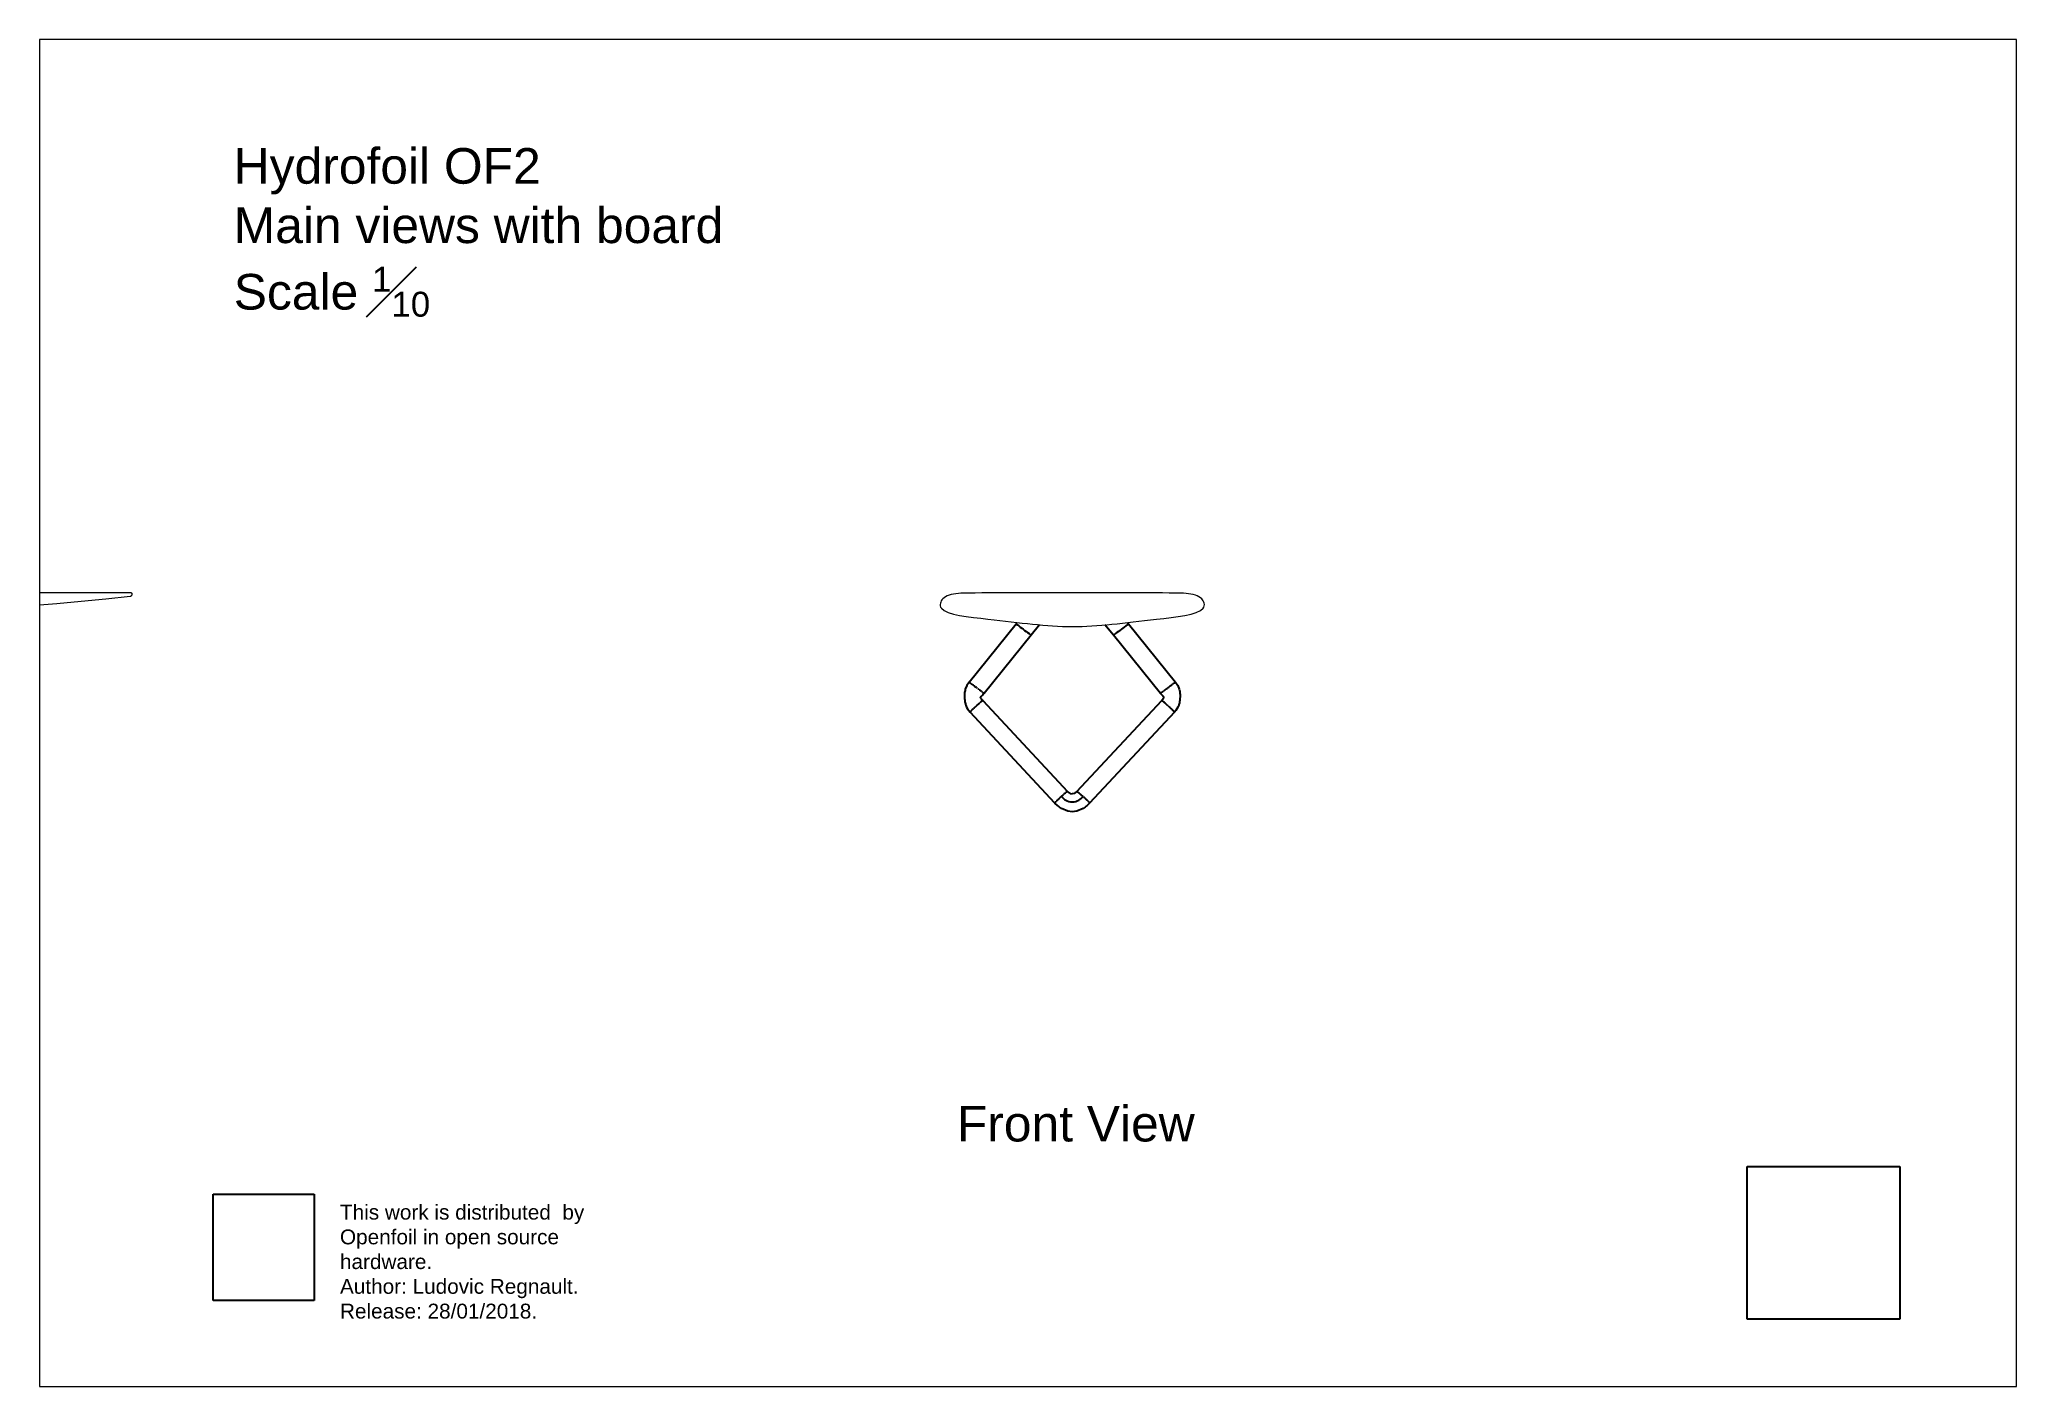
# Paper-space layout '13' of a CAD drawing. Header units: millimetres. Extents: x -23 to 310, y -9 to 218.
# The model-space entities are those that its viewports show. They can reach past a viewport. Long polylines and large blocks are cut down to what shows.
import ezdxf

# ---------------------------------------------------------------- set-up
doc = ezdxf.new("R2010")
doc.units = ezdxf.units.MM
doc.header["$LTSCALE"] = 0.05
doc.layers.add('Board', color=52, linetype='Continuous', lineweight=13)
doc.layers.add('Text', color=8, linetype='Continuous')
doc.styles.get("Standard").update_dxf_attribs({"font": 'arial.ttf'})
picture_1 = doc.add_image_def('image1.jpg', size_in_pixel=(2362, 2362))
picture_2 = doc.add_image_def('image2.png', size_in_pixel=(761, 800))

psp = doc.layouts.new('13')

# ---------------------------------------------------------------- texts
at = {"color": 144, "true_color": 0x07839c, "insert": (27.79, 21.35), "char_height": 2.5, "attachment_point": 1}
psp.add_mtext_dynamic_manual_height_columns('This work is distributed  by Openfoil in open source hardware.\\PAuthor: Ludovic Regnault.\\PRelease: 28/01/2018.', width=53.1151, gutter_width=12.5, heights=[0], dxfattribs=at)
at = {"layer": 'Text', "insert": (9.9, 199.38), "char_height": 6, "attachment_point": 1}
psp.add_mtext_dynamic_manual_height_columns('\\A1;Hydrofoil OF2\\PMain views with board\\PScale {\\H0.7x;\\S1#10;}', width=81.4695, gutter_width=50, heights=[0], dxfattribs=at)

msp = doc.modelspace()

# ---------------------------------------------------------------- texts
at = {"layer": 'Text'}
msp.add_text('Front View', height=60, dxfattribs=at).set_placement((17491.9, 5561))

# ---------------------------------------------------------------- linework, layer by layer
for p, q in [((17512.4, 6335), (17591.8, 6432.9)), ((17591.8, 6432.9), (17593.9, 6435.4)), ((17631.3, 6431.5), (17617.1, 6413.9)), ((17755.5, 6413.9), (17741.4, 6431.3)), ((17778.9, 6435.2), (17780.8, 6432.9)), ((17780.8, 6432.9), (17860.2, 6335)), ((17617.1, 6413.9), (17537.7, 6316)), ((17615.9, 6414.8), (17617.1, 6413.9)), ((17756.7, 6414.8), (17755.5, 6413.9)), ((17834.9, 6316), (17755.5, 6413.9)), ((17512.4, 6335), (17512.4, 6335)), ((17512.4, 6335), (17512.4, 6335)), ((17512.4, 6335), (17512.4, 6335)), ((17512.5, 6335), (17512.4, 6335)), ((17512.4, 6335), (17512.4, 6335)), ((17512.4, 6335), (17512.4, 6335)), ((17512.4, 6335), (17512.4, 6335)), ((17512.4, 6335), (17512.4, 6335)), ((17512.5, 6335), (17512.5, 6334.9)), ((17512.5, 6334.9), (17512.5, 6334.9)), ((17512.5, 6334.9), (17512.5, 6334.9)), ((17512.5, 6334.9), (17512.5, 6334.9)), ((17512.5, 6334.9), (17512.6, 6334.9)), ((17512.5, 6334.9), (17512.5, 6334.9)), ((17512.5, 6334.9), (17512.5, 6334.9)), ((17512.6, 6334.9), (17512.6, 6334.8)), ((17512.6, 6334.9), (17512.6, 6334.9)), ((17512.6, 6334.8), (17512.6, 6334.8)), ((17512.7, 6334.8), (17512.6, 6334.8)), ((17512.6, 6334.8), (17512.6, 6334.8)), ((17512.7, 6334.8), (17512.7, 6334.8)), ((17512.7, 6334.8), (17512.7, 6334.8)), ((17512.7, 6334.8), (17512.7, 6334.8)), ((17512.8, 6334.7), (17512.8, 6334.7)), ((17512.8, 6334.7), (17512.8, 6334.7)), ((17512.8, 6334.7), (17513, 6334.5)), ((17513, 6334.5), (17513, 6334.5)), ((17513.1, 6334.5), (17513.1, 6334.5)), ((17513.2, 6334.4), (17513.1, 6334.5)), ((17513.2, 6334.4), (17513.2, 6334.4)), ((17513.3, 6334.4), (17513.2, 6334.4)), ((17513.2, 6334.4), (17513.2, 6334.4)), ((17513.3, 6334.4), (17513.3, 6334.3)), ((17513.3, 6334.3), (17513.3, 6334.3)), ((17513.4, 6334.3), (17513.3, 6334.3)), ((17513.3, 6334.3), (17513.3, 6334.3)), ((17513.4, 6334.2), (17513.4, 6334.3)), ((17513.4, 6334.3), (17513.4, 6334.3)), ((17513.5, 6334.2), (17513.4, 6334.2)), ((17513.4, 6334.2), (17513.4, 6334.2)), ((17513.5, 6334.2), (17513.5, 6334.2)), ((17513.5, 6334.2), (17513.6, 6334.1)), ((17513.5, 6334.2), (17513.5, 6334.2)), ((17513.6, 6334.1), (17513.6, 6334.1)), ((17513.7, 6334.1), (17513.6, 6334.1)), ((17513.6, 6334.1), (17513.6, 6334.1)), ((17513.7, 6334.1), (17513.7, 6334)), ((17513.7, 6334), (17513.8, 6334)), ((17513.8, 6334), (17513.8, 6334)), ((17513.8, 6334), (17513.8, 6333.9)), ((17513.9, 6333.9), (17513.8, 6333.9)), ((17513.9, 6333.9), (17513.9, 6333.9)), ((17513.9, 6333.9), (17514, 6333.8)), ((17514, 6333.8), (17514.1, 6333.8)), ((17514.1, 6333.8), (17514.1, 6333.8)), ((17514.1, 6333.8), (17514.1, 6333.7)), ((17514.2, 6333.7), (17514.1, 6333.7)), ((17514.2, 6333.7), (17514.2, 6333.6)), ((17514.2, 6333.6), (17514.2, 6333.6)), ((17514.2, 6333.6), (17514.3, 6333.6)), ((17514.3, 6333.6), (17514.4, 6333.5)), ((17514.4, 6333.5), (17514.4, 6333.5)), ((17514.5, 6333.4), (17514.4, 6333.5)), ((17514.4, 6333.5), (17514.4, 6333.5)), ((17514.6, 6333.4), (17514.5, 6333.4)), ((17514.8, 6333.3), (17514.6, 6333.3)), ((17514.8, 6333.2), (17514.8, 6333.2)), ((17514.8, 6333.2), (17514.9, 6333.1)), ((17515, 6333.1), (17515, 6333.1)), ((17515, 6333.1), (17515.1, 6333)), ((17515.1, 6333), (17515.1, 6333)), ((17515.1, 6333), (17515.2, 6332.9)), ((17515.3, 6332.8), (17515.3, 6332.9)), ((17515.3, 6332.8), (17515.4, 6332.8)), ((17515.4, 6332.8), (17515.4, 6332.8)), ((17515.4, 6332.8), (17515.5, 6332.7)), ((17515.5, 6332.7), (17515.6, 6332.7)), ((17515.6, 6332.6), (17515.7, 6332.5)), ((17515.7, 6332.5), (17515.7, 6332.5)), ((17515.7, 6332.5), (17515.8, 6332.5)), ((17515.9, 6332.4), (17515.9, 6332.4)), ((17515.9, 6332.4), (17516, 6332.3)), ((17516, 6332.3), (17516, 6332.3)), ((17516, 6332.3), (17516.1, 6332.2)), ((17516.2, 6332.1), (17516.2, 6332.2)), ((17516.2, 6332.1), (17516.4, 6332.1)), ((17516.4, 6332.1), (17516.4, 6332.1)), ((17516.4, 6332.1), (17516.4, 6332)), ((17516.6, 6331.9), (17516.5, 6331.9)), ((17516.6, 6331.9), (17516.7, 6331.8)), ((17516.7, 6331.8), (17516.7, 6331.8)), ((17516.7, 6331.8), (17516.8, 6331.7)), ((17517, 6331.6), (17517.1, 6331.5)), ((17517.1, 6331.5), (17517.1, 6331.5)), ((17517.5, 6331.2), (17517.5, 6331.2)), ((17517.5, 6331.2), (17517.6, 6331.2)), ((17517.7, 6331), (17517.9, 6330.9)), ((17517.9, 6330.9), (17517.9, 6330.9)), ((17517.9, 6330.9), (17518, 6330.9)), ((17518.2, 6330.7), (17518.1, 6330.8)), ((17518.4, 6330.5), (17518.3, 6330.6)), ((17518.6, 6330.4), (17518.5, 6330.4)), ((17518.8, 6330.2), (17518.7, 6330.3)), ((17519.1, 6330), (17519, 6330.1)), ((17519.1, 6330), (17519.1, 6330)), ((17519.3, 6329.8), (17519.2, 6329.9)), ((17519.5, 6329.7), (17519.4, 6329.8)), ((17519.6, 6329.6), (17519.5, 6329.7)), ((17519.7, 6329.6), (17519.6, 6329.6)), ((17519.6, 6329.6), (17519.6, 6329.6)), ((17519.9, 6329.4), (17519.8, 6329.5)), ((17520.2, 6329.2), (17520, 6329.3)), ((17520.3, 6329.1), (17520.2, 6329.2)), ((17520.2, 6329.2), (17520.2, 6329.2)), ((17520.4, 6329), (17520.3, 6329.1)), ((17520.6, 6328.9), (17520.5, 6329)), ((17520.7, 6328.8), (17520.6, 6328.9)), ((17520.7, 6328.8), (17521.1, 6328.5)), ((17521.2, 6328.5), (17521.1, 6328.5)), ((17521.2, 6328.5), (17521.3, 6328.4)), ((17521.3, 6328.4), (17521.3, 6328.4)), ((17521.3, 6328.4), (17521.4, 6328.3)), ((17521.4, 6328.3), (17521.5, 6328.2)), ((17521.5, 6328.2), (17521.6, 6328.1)), ((17521.7, 6328), (17521.6, 6328.1)), ((17521.7, 6328), (17521.8, 6328)), ((17523, 6327.1), (17522.9, 6327.1)), ((17523, 6327.1), (17523.7, 6326.6)), ((17523.8, 6326.5), (17523.7, 6326.6)), ((17524.8, 6325.7), (17523.9, 6326.4)), ((17847.8, 6325.7), (17848.7, 6326.4)), ((17848.8, 6326.5), (17848.9, 6326.6)), ((17849.6, 6327.1), (17848.9, 6326.6)), ((17849.6, 6327.1), (17849.6, 6327.1)), ((17850.9, 6328), (17850.8, 6328)), ((17850.9, 6328), (17851, 6328.1)), ((17851.1, 6328.2), (17851, 6328.1)), ((17851.2, 6328.3), (17851.1, 6328.2)), ((17851.3, 6328.4), (17851.2, 6328.3)), ((17851.4, 6328.5), (17851.3, 6328.4)), ((17851.3, 6328.4), (17851.3, 6328.4)), ((17851.4, 6328.5), (17851.5, 6328.5)), ((17851.9, 6328.8), (17851.5, 6328.5)), ((17851.9, 6328.8), (17852, 6328.9)), ((17852, 6328.9), (17852.1, 6329)), ((17852.2, 6329), (17852.3, 6329.1)), ((17852.3, 6329.1), (17852.4, 6329.2)), ((17852.4, 6329.2), (17852.6, 6329.3)), ((17852.4, 6329.2), (17852.4, 6329.2)), ((17852.7, 6329.4), (17852.8, 6329.5)), ((17852.9, 6329.6), (17853, 6329.6)), ((17853, 6329.6), (17853.1, 6329.7)), ((17853, 6329.6), (17853, 6329.6)), ((17853.1, 6329.7), (17853.2, 6329.8)), ((17853.2, 6329.8), (17853.4, 6329.9)), ((17853.5, 6330), (17853.6, 6330.1)), ((17853.5, 6330), (17853.5, 6330)), ((17853.7, 6330.2), (17853.8, 6330.3)), ((17854, 6330.4), (17854.1, 6330.4)), ((17854.2, 6330.5), (17854.3, 6330.6)), ((17854.4, 6330.7), (17854.5, 6330.8)), ((17854.7, 6330.9), (17854.6, 6330.9)), ((17854.9, 6331), (17854.7, 6330.9)), ((17854.7, 6330.9), (17854.7, 6330.9)), ((17855.1, 6331.2), (17855, 6331.2)), ((17855.1, 6331.2), (17855.1, 6331.2)), ((17855.6, 6331.6), (17855.5, 6331.5)), ((17855.5, 6331.5), (17855.5, 6331.5)), ((17855.9, 6331.8), (17855.8, 6331.7)), ((17856, 6331.9), (17855.9, 6331.8)), ((17855.9, 6331.8), (17855.9, 6331.8)), ((17856, 6331.9), (17856.1, 6331.9)), ((17856.2, 6332.1), (17856.1, 6332)), ((17856.3, 6332.1), (17856.2, 6332.1)), ((17856.2, 6332.1), (17856.2, 6332.1)), ((17856.3, 6332.1), (17856.4, 6332.2)), ((17856.6, 6332.3), (17856.5, 6332.2)), ((17856.7, 6332.4), (17856.6, 6332.3)), ((17856.6, 6332.3), (17856.6, 6332.3)), ((17856.7, 6332.4), (17856.7, 6332.4)), ((17856.9, 6332.5), (17856.8, 6332.5)), ((17857, 6332.6), (17856.9, 6332.5)), ((17856.9, 6332.5), (17856.9, 6332.5)), ((17857.1, 6332.7), (17857, 6332.7)), ((17857.2, 6332.8), (17857.1, 6332.7)), ((17857.3, 6332.8), (17857.2, 6332.8)), ((17857.2, 6332.8), (17857.2, 6332.8)), ((17857.3, 6332.8), (17857.3, 6332.9)), ((17857.5, 6333), (17857.4, 6332.9)), ((17857.6, 6333.1), (17857.5, 6333)), ((17857.5, 6333), (17857.5, 6333)), ((17857.6, 6333.1), (17857.6, 6333.1)), ((17857.7, 6333.2), (17857.7, 6333.1)), ((17857.7, 6333.2), (17857.8, 6333.2)), ((17857.8, 6333.3), (17858, 6333.3)), ((17858, 6333.4), (17858.1, 6333.4)), ((17858.1, 6333.4), (17858.2, 6333.5)), ((17858.3, 6333.6), (17858.2, 6333.5)), ((17858.2, 6333.5), (17858.2, 6333.5)), ((17858.2, 6333.5), (17858.2, 6333.5)), ((17858.4, 6333.7), (17858.3, 6333.6)), ((17858.3, 6333.6), (17858.3, 6333.6)), ((17858.3, 6333.6), (17858.3, 6333.6)), ((17858.4, 6333.7), (17858.5, 6333.7)), ((17858.6, 6333.8), (17858.5, 6333.8)), ((17858.5, 6333.8), (17858.5, 6333.7)), ((17858.5, 6333.8), (17858.5, 6333.8)), ((17858.7, 6333.9), (17858.6, 6333.8)), ((17858.7, 6333.9), (17858.7, 6333.9)), ((17858.7, 6333.9), (17858.8, 6333.9)), ((17858.9, 6334), (17858.8, 6334)), ((17858.8, 6334), (17858.8, 6333.9)), ((17858.8, 6334), (17858.8, 6334)), ((17858.9, 6334.1), (17858.9, 6334)), ((17858.9, 6334.1), (17859, 6334.1)), ((17859.1, 6334.2), (17859, 6334.1)), ((17859, 6334.1), (17859, 6334.1)), ((17859, 6334.1), (17859, 6334.1)), ((17859.1, 6334.2), (17859.1, 6334.2)), ((17859.1, 6334.2), (17859.1, 6334.2)), ((17859.1, 6334.2), (17859.2, 6334.2)), ((17859.2, 6334.3), (17859.2, 6334.3)), ((17859.2, 6334.2), (17859.2, 6334.3)), ((17859.2, 6334.3), (17859.3, 6334.3)), ((17859.2, 6334.2), (17859.2, 6334.2)), ((17859.3, 6334.4), (17859.3, 6334.3)), ((17859.3, 6334.4), (17859.4, 6334.4)), ((17859.3, 6334.3), (17859.3, 6334.3)), ((17859.3, 6334.3), (17859.3, 6334.3)), ((17859.4, 6334.4), (17859.4, 6334.5)), ((17859.4, 6334.4), (17859.4, 6334.4)), ((17859.4, 6334.4), (17859.4, 6334.4)), ((17859.5, 6334.5), (17859.5, 6334.5)), ((17859.8, 6334.7), (17859.6, 6334.5)), ((17859.6, 6334.5), (17859.6, 6334.5)), ((17859.8, 6334.7), (17859.8, 6334.7)), ((17859.8, 6334.7), (17859.8, 6334.7)), ((17860, 6334.8), (17859.9, 6334.8)), ((17859.9, 6334.8), (17859.9, 6334.8)), ((17859.9, 6334.8), (17859.9, 6334.8)), ((17859.9, 6334.8), (17859.9, 6334.8)), ((17859.9, 6334.8), (17859.9, 6334.8)), ((17860.1, 6334.9), (17860, 6334.9)), ((17860, 6334.9), (17860, 6334.9)), ((17860, 6334.9), (17860, 6334.8)), ((17860, 6334.8), (17860, 6334.8)), ((17860.1, 6335), (17860.1, 6335)), ((17860.1, 6335), (17860.1, 6334.9)), ((17860.1, 6335), (17860.1, 6335)), ((17860.1, 6335), (17860.2, 6335)), ((17860.1, 6334.9), (17860.1, 6334.9)), ((17860.1, 6334.9), (17860.1, 6334.9)), ((17860.1, 6334.9), (17860.1, 6334.9)), ((17860.1, 6334.9), (17860.1, 6334.9)), ((17860.1, 6334.9), (17860.1, 6334.9)), ((17860.2, 6335), (17860.2, 6335)), ((17860.2, 6335), (17860.2, 6335)), ((17860.2, 6335), (17860.2, 6335)), ((17860.2, 6335), (17860.2, 6335)), ((17860.2, 6335), (17860.2, 6335)), ((17504.7, 6312.3), (17504.7, 6312.6)), ((17522.1, 6292.4), (17522.4, 6292.7)), ((17522.4, 6292.7), (17523, 6293.3)), ((17523.1, 6293.3), (17523.9, 6294)), ((17523.9, 6294.1), (17524, 6294.1)), ((17524, 6294.2), (17524.6, 6294.7)), ((17524.6, 6294.7), (17524.7, 6294.7)), ((17524.6, 6294.7), (17524.6, 6294.7)), ((17524.7, 6294.8), (17525.2, 6295.2)), ((17525, 6325.6), (17525.9, 6324.9)), ((17525.2, 6295.2), (17528.9, 6298.4)), ((17525.9, 6324.9), (17525.9, 6324.9)), ((17526.9, 6324.1), (17526, 6324.8)), ((17527.1, 6324), (17528.3, 6323.1)), ((17528.5, 6323), (17528.5, 6323)), ((17528.7, 6322.8), (17528.8, 6322.8)), ((17528.9, 6298.4), (17529.2, 6298.8)), ((17529.2, 6322.5), (17529, 6322.6)), ((17529.2, 6298.8), (17530.3, 6299.7)), ((17529.4, 6322.3), (17529.3, 6322.3)), ((17529.4, 6322.3), (17529.5, 6322.2)), ((17529.6, 6322.2), (17529.8, 6322)), ((17529.8, 6322), (17529.8, 6322)), ((17529.8, 6322), (17529.9, 6321.9)), ((17530, 6321.8), (17530.4, 6321.6)), ((17530.3, 6299.7), (17530.4, 6299.8)), ((17530.4, 6299.8), (17530.5, 6299.9)), ((17530.8, 6321.3), (17530.5, 6321.5)), ((17530.8, 6321.3), (17530.8, 6321.2)), ((17530.9, 6321.2), (17530.9, 6321.1)), ((17531, 6321.1), (17530.9, 6321.1)), ((17531, 6321.1), (17531.2, 6321)), ((17531.2, 6320.9), (17531.3, 6320.9)), ((17531.3, 6320.9), (17531.4, 6320.8)), ((17531.4, 6320.8), (17531.4, 6320.8)), ((17531.6, 6320.6), (17531.5, 6320.7)), ((17531.8, 6320.5), (17531.7, 6320.5)), ((17531.9, 6320.5), (17531.9, 6320.4)), ((17532, 6320.4), (17532.2, 6320.2)), ((17532.8, 6319.7), (17532.4, 6320)), ((17532.8, 6319.7), (17533.3, 6319.3)), ((17533.1, 6302), (17533.3, 6302.2)), ((17533.3, 6302.2), (17533.6, 6302.4)), ((17533.7, 6319), (17533.4, 6319.3)), ((17533.4, 6319.3), (17533.4, 6319.3)), ((17533.6, 6302.4), (17533.7, 6302.4)), ((17533.7, 6302.5), (17533.7, 6302.5)), ((17533.7, 6302.4), (17533.7, 6302.5)), ((17534.2, 6318.7), (17534, 6318.9)), ((17534.4, 6318.5), (17534.5, 6318.5)), ((17534.5, 6318.5), (17534.5, 6318.5)), ((17534.6, 6318.4), (17534.5, 6318.4)), ((17534.5, 6303.1), (17534.6, 6303.2)), ((17534.6, 6303.2), (17534.8, 6303.3)), ((17534.7, 6318.3), (17534.7, 6318.3)), ((17534.8, 6318.3), (17534.7, 6318.3)), ((17534.7, 6318.3), (17534.7, 6318.3)), ((17534.8, 6318.2), (17534.8, 6318.2)), ((17534.8, 6318.2), (17534.9, 6318.2)), ((17534.8, 6303.3), (17534.9, 6303.3)), ((17534.9, 6318.2), (17534.9, 6318.2)), ((17535, 6318.1), (17534.9, 6318.1)), ((17534.9, 6303.4), (17535, 6303.4)), ((17534.9, 6303.3), (17534.9, 6303.4)), ((17535, 6318.1), (17535, 6318.1)), ((17535, 6318.1), (17535.1, 6318)), ((17535, 6318.1), (17535, 6318.1)), ((17535, 6303.4), (17535.1, 6303.5)), ((17535, 6303.4), (17535, 6303.4)), ((17535, 6303.4), (17535, 6303.4)), ((17535.1, 6318), (17535.1, 6318)), ((17535.1, 6318), (17535.2, 6318)), ((17535.1, 6303.5), (17535.2, 6303.6)), ((17535.1, 6303.5), (17535.1, 6303.5)), ((17535.1, 6303.5), (17535.1, 6303.5)), ((17535.2, 6317.9), (17535.2, 6318)), ((17535.2, 6317.9), (17535.2, 6317.9)), ((17535.2, 6317.9), (17535.3, 6317.9)), ((17535.2, 6303.6), (17535.2, 6303.6)), ((17535.2, 6303.6), (17535.3, 6303.6)), ((17535.2, 6303.6), (17535.2, 6303.6)), ((17535.3, 6317.9), (17535.3, 6317.9)), ((17535.4, 6317.8), (17535.3, 6317.9)), ((17535.5, 6317.7), (17535.4, 6317.8)), ((17535.4, 6317.8), (17535.4, 6317.8)), ((17535.4, 6303.7), (17535.4, 6303.7)), ((17535.5, 6317.7), (17535.5, 6317.7)), ((17535.5, 6317.7), (17535.5, 6317.7)), ((17535.5, 6317.7), (17535.5, 6317.7)), ((17535.5, 6303.7), (17535.5, 6303.7)), ((17535.6, 6317.7), (17535.6, 6317.6)), ((17535.7, 6317.6), (17535.6, 6317.6)), ((17535.6, 6317.6), (17535.6, 6317.6)), ((17535.7, 6317.6), (17535.7, 6317.5)), ((17535.8, 6317.5), (17535.7, 6317.5)), ((17535.7, 6303.8), (17535.7, 6303.7)), ((17535.7, 6303.8), (17535.7, 6303.8)), ((17535.7, 6303.8), (17535.7, 6303.8)), ((17535.7, 6303.7), (17678.4, 6150.7)), ((17535.8, 6317.5), (17535.8, 6317.5)), ((17536, 6317.4), (17536, 6317.3)), ((17536, 6317.3), (17536, 6317.3)), ((17536, 6317.3), (17536, 6317.3)), ((17536.1, 6317.3), (17536.1, 6317.2)), ((17536.1, 6317.2), (17536.1, 6317.2)), ((17536.1, 6317.2), (17536.2, 6317.2)), ((17536.2, 6317.1), (17536.3, 6317.1)), ((17536.3, 6317.1), (17536.3, 6317.1)), ((17536.4, 6317), (17536.3, 6317.1)), ((17536.3, 6317.1), (17536.3, 6317.1)), ((17536.5, 6316.9), (17536.4, 6317)), ((17536.4, 6317), (17536.4, 6317)), ((17536.5, 6316.9), (17536.6, 6316.9)), ((17537.5, 6316.2), (17536.6, 6316.9)), ((17536.6, 6316.9), (17537.5, 6316.2)), ((17537.5, 6316.2), (17537.5, 6316.2)), ((17537.5, 6316.2), (17537.5, 6316.2)), ((17537.5, 6316.2), (17537.6, 6316.1)), ((17537.6, 6316.1), (17537.6, 6316.1)), ((17537.6, 6316.1), (17537.6, 6316.1)), ((17537.6, 6316.1), (17537.6, 6316.1)), ((17537.6, 6316.1), (17537.6, 6316.1)), ((17537.7, 6316.1), (17537.6, 6316.1)), ((17537.6, 6316.1), (17537.6, 6316.1)), ((17537.7, 6316.1), (17537.7, 6316.1)), ((17537.7, 6316.1), (17537.7, 6316.1)), ((17537.7, 6316.1), (17537.7, 6316)), ((17537.7, 6316.1), (17537.7, 6316.1)), ((17537.7, 6316.1), (17537.7, 6316.1)), ((17537.7, 6316), (17537.7, 6316)), ((17537.7, 6316), (17537.7, 6316)), ((17537.7, 6316), (17537.7, 6316)), ((17537.7, 6316), (17537.7, 6316)), ((17537.7, 6316), (17537.7, 6316)), ((17694.2, 6150.7), (17836.9, 6303.7)), ((17834.9, 6316.1), (17834.9, 6316.1)), ((17834.9, 6316.1), (17834.9, 6316.1)), ((17834.9, 6316.1), (17834.9, 6316)), ((17834.9, 6316.1), (17834.9, 6316.1)), ((17834.9, 6316.1), (17834.9, 6316.1)), ((17834.9, 6316.1), (17834.9, 6316.1)), ((17834.9, 6316.1), (17835, 6316.1)), ((17834.9, 6316), (17834.9, 6316)), ((17834.9, 6316), (17834.9, 6316)), ((17834.9, 6316), (17834.9, 6316)), ((17834.9, 6316), (17834.9, 6316)), ((17834.9, 6316), (17834.9, 6316)), ((17835, 6316.2), (17835, 6316.1)), ((17835, 6316.2), (17835.1, 6316.2)), ((17835, 6316.1), (17835, 6316.1)), ((17835, 6316.1), (17835, 6316.1)), ((17835, 6316.1), (17835, 6316.1)), ((17835, 6316.1), (17835, 6316.1)), ((17836, 6316.9), (17835.1, 6316.2)), ((17835.1, 6316.2), (17836, 6316.9)), ((17835.1, 6316.2), (17835.1, 6316.2)), ((17836.1, 6316.9), (17836, 6316.9)), ((17836.1, 6316.9), (17836.2, 6317)), ((17836.2, 6317), (17836.3, 6317.1)), ((17836.2, 6317), (17836.2, 6317)), ((17836.4, 6317.1), (17836.3, 6317.1)), ((17836.3, 6317.1), (17836.3, 6317.1)), ((17836.3, 6317.1), (17836.3, 6317.1)), ((17836.5, 6317.2), (17836.4, 6317.2)), ((17836.6, 6317.3), (17836.5, 6317.3)), ((17836.5, 6317.3), (17836.5, 6317.2)), ((17836.5, 6317.2), (17836.5, 6317.2)), ((17836.6, 6317.4), (17836.6, 6317.3)), ((17836.6, 6317.3), (17836.6, 6317.3)), ((17836.9, 6317.6), (17836.8, 6317.5)), ((17836.8, 6317.5), (17836.8, 6317.5)), ((17836.8, 6317.5), (17836.8, 6317.5)), ((17837, 6317.6), (17836.9, 6317.6)), ((17836.9, 6317.6), (17836.9, 6317.6)), ((17836.9, 6303.8), (17836.9, 6303.8)), ((17836.9, 6303.8), (17836.9, 6303.8)), ((17836.9, 6303.8), (17836.9, 6303.7)), ((17837.1, 6317.7), (17837, 6317.7)), ((17837, 6317.7), (17837, 6317.6)), ((17837.1, 6317.7), (17837.2, 6317.8)), ((17837.1, 6317.7), (17837.1, 6317.7)), ((17837.1, 6317.7), (17837.1, 6317.7)), ((17837.1, 6303.7), (17837.1, 6303.7)), ((17837.2, 6317.8), (17837.3, 6317.9)), ((17837.2, 6317.8), (17837.2, 6317.8)), ((17837.2, 6303.7), (17837.2, 6303.7)), ((17837.3, 6317.9), (17837.3, 6317.9)), ((17837.3, 6317.9), (17837.3, 6317.9)), ((17837.3, 6317.9), (17837.4, 6317.9)), ((17837.4, 6303.6), (17837.3, 6303.6)), ((17837.5, 6318), (17837.4, 6318)), ((17837.4, 6317.9), (17837.4, 6318)), ((17837.4, 6303.6), (17837.4, 6303.6)), ((17837.5, 6303.5), (17837.4, 6303.6)), ((17837.4, 6303.6), (17837.4, 6303.6)), ((17837.6, 6318.1), (17837.5, 6318)), ((17837.5, 6318), (17837.5, 6318)), ((17837.6, 6303.4), (17837.5, 6303.5)), ((17837.5, 6303.5), (17837.5, 6303.5)), ((17837.5, 6303.5), (17837.5, 6303.5)), ((17837.6, 6318.1), (17837.6, 6318.1)), ((17837.6, 6318.1), (17837.6, 6318.1)), ((17837.6, 6318.1), (17837.7, 6318.1)), ((17837.6, 6303.4), (17837.6, 6303.4)), ((17837.7, 6303.4), (17837.6, 6303.4)), ((17837.6, 6303.4), (17837.6, 6303.4)), ((17837.7, 6318.2), (17837.7, 6318.2)), ((17837.7, 6318.2), (17837.7, 6318.2)), ((17837.7, 6318.2), (17837.8, 6318.2)), ((17837.7, 6303.3), (17837.7, 6303.4)), ((17837.8, 6303.3), (17837.7, 6303.3)), ((17837.8, 6318.3), (17837.9, 6318.3)), ((17837.9, 6303.2), (17837.8, 6303.3)), ((17837.9, 6318.4), (17838.1, 6318.4)), ((17837.9, 6318.3), (17837.9, 6318.3)), ((17837.9, 6318.3), (17837.9, 6318.3)), ((17838.1, 6303.1), (17837.9, 6303.2)), ((17838.2, 6318.5), (17838.1, 6318.5)), ((17838.1, 6318.5), (17838.1, 6318.5)), ((17838.4, 6318.7), (17838.6, 6318.9)), ((17838.9, 6319), (17839.2, 6319.3)), ((17838.9, 6302.4), (17838.9, 6302.5)), ((17838.9, 6302.5), (17838.9, 6302.5)), ((17839, 6302.4), (17838.9, 6302.4)), ((17839.3, 6302.2), (17839, 6302.4)), ((17839.8, 6319.7), (17839.2, 6319.3)), ((17839.2, 6319.3), (17839.2, 6319.3)), ((17839.5, 6302), (17839.3, 6302.2)), ((17839.8, 6319.7), (17840.2, 6320)), ((17840.6, 6320.4), (17840.4, 6320.2)), ((17840.7, 6320.5), (17840.6, 6320.4)), ((17840.8, 6320.5), (17840.9, 6320.5)), ((17841, 6320.6), (17841.1, 6320.7)), ((17841.2, 6320.8), (17841.1, 6320.8)), ((17841.3, 6320.9), (17841.2, 6320.8)), ((17841.4, 6320.9), (17841.3, 6320.9)), ((17841.6, 6321.1), (17841.4, 6321)), ((17841.6, 6321.1), (17841.7, 6321.1)), ((17841.7, 6321.2), (17841.7, 6321.1)), ((17841.8, 6321.3), (17842.1, 6321.5)), ((17841.8, 6321.3), (17841.8, 6321.2)), ((17842.2, 6299.8), (17842.1, 6299.9)), ((17842.6, 6321.8), (17842.2, 6321.6)), ((17842.3, 6299.7), (17842.2, 6299.8)), ((17843.3, 6298.8), (17842.3, 6299.7)), ((17842.8, 6322), (17842.7, 6321.9)), ((17843, 6322.2), (17842.8, 6322)), ((17842.8, 6322), (17842.8, 6322)), ((17843.2, 6322.3), (17843.1, 6322.2)), ((17843.2, 6322.3), (17843.3, 6322.3)), ((17843.7, 6298.4), (17843.3, 6298.8)), ((17843.4, 6322.5), (17843.5, 6322.6)), ((17847.3, 6295.2), (17843.7, 6298.4)), ((17843.8, 6322.8), (17843.8, 6322.8)), ((17844.1, 6323), (17844.1, 6323)), ((17845.5, 6324), (17844.2, 6323.1)), ((17845.6, 6324.1), (17846.6, 6324.8)), ((17847.6, 6325.6), (17846.7, 6324.9)), ((17846.7, 6324.9), (17846.7, 6324.9)), ((17847.9, 6294.8), (17847.3, 6295.2)), ((17848, 6294.7), (17847.9, 6294.7)), ((17848, 6294.7), (17848, 6294.7)), ((17848.5, 6294.2), (17848, 6294.7)), ((17848.6, 6294.1), (17848.6, 6294.1)), ((17849.5, 6293.3), (17848.7, 6294)), ((17850.2, 6292.7), (17849.6, 6293.3)), ((17850.5, 6292.4), (17850.2, 6292.7)), ((17867.9, 6312.3), (17867.9, 6312.6)), ((17514.2, 6284.3), (17514.3, 6284.4)), ((17514.2, 6284.3), (17514.2, 6284.3)), ((17514.3, 6284.6), (17514.4, 6284.6)), ((17514.3, 6284.4), (17514.3, 6284.4)), ((17514.3, 6284.4), (17514.3, 6284.4)), ((17514.3, 6284.4), (17514.3, 6284.4)), ((17514.3, 6284.4), (17514.3, 6284.4)), ((17514.3, 6284.3), (17514.3, 6284.3)), ((17514.3, 6284.3), (17514.3, 6284.3)), ((17657, 6131.2), (17514.3, 6284.3)), ((17514.5, 6284.8), (17514.5, 6284.8)), ((17514.5, 6284.8), (17514.5, 6284.8)), ((17514.5, 6284.8), (17514.5, 6284.8)), ((17514.9, 6285.3), (17514.9, 6285.4)), ((17514.9, 6285.3), (17514.9, 6285.3)), ((17515, 6285.5), (17515.2, 6285.7)), ((17515.2, 6285.7), (17515.3, 6285.7)), ((17515.3, 6285.8), (17515.5, 6286)), ((17515.3, 6285.7), (17515.3, 6285.8)), ((17515.9, 6286.4), (17516.2, 6286.8)), ((17516.2, 6286.8), (17516.4, 6286.9)), ((17516.4, 6286.9), (17516.5, 6287.1)), ((17516.5, 6287.1), (17516.6, 6287.2)), ((17516.6, 6287.2), (17516.7, 6287.3)), ((17516.7, 6287.3), (17516.8, 6287.4)), ((17516.8, 6287.4), (17516.9, 6287.5)), ((17516.9, 6287.5), (17517, 6287.6)), ((17517.5, 6288.1), (17517.7, 6288.3)), ((17517.5, 6288.1), (17517.5, 6288.1)), ((17517.5, 6288.1), (17517.5, 6288.1)), ((17518.2, 6288.8), (17518.5, 6289.1)), ((17518.5, 6289.1), (17518.8, 6289.3)), ((17518.8, 6289.3), (17519.1, 6289.6)), ((17519.1, 6289.6), (17519.6, 6290.1)), ((17520.2, 6290.6), (17520.3, 6290.7)), ((17520.3, 6290.7), (17520.6, 6291.1)), ((17520.6, 6291.1), (17520.7, 6291.1)), ((17520.7, 6291.1), (17520.8, 6291.2)), ((17520.8, 6291.2), (17521.1, 6291.5)), ((17520.8, 6291.2), (17520.8, 6291.2)), ((17521.1, 6291.5), (17521.3, 6291.7)), ((17521.1, 6291.5), (17521.1, 6291.5)), ((17521.3, 6291.7), (17521.4, 6291.7)), ((17521.3, 6291.7), (17521.3, 6291.7)), ((17521.4, 6291.7), (17521.6, 6292)), ((17521.6, 6292), (17522.1, 6292.4)), ((17858.3, 6284.3), (17715.6, 6131.2)), ((17851, 6292), (17850.5, 6292.4)), ((17851.2, 6291.7), (17851, 6292)), ((17851.3, 6291.7), (17851.2, 6291.7)), ((17851.3, 6291.7), (17851.3, 6291.7)), ((17851.5, 6291.5), (17851.3, 6291.7)), ((17851.5, 6291.5), (17851.5, 6291.5)), ((17851.8, 6291.2), (17851.5, 6291.5)), ((17851.8, 6291.2), (17851.8, 6291.2)), ((17851.9, 6291.1), (17851.8, 6291.2)), ((17852, 6291.1), (17851.9, 6291.1)), ((17852.3, 6290.7), (17852, 6291.1)), ((17852.4, 6290.6), (17852.3, 6290.7)), ((17853.5, 6289.6), (17853, 6290.1)), ((17853.8, 6289.3), (17853.5, 6289.6)), ((17854, 6289.1), (17853.8, 6289.3)), ((17854.4, 6288.8), (17854, 6289.1)), ((17855, 6288.1), (17854.9, 6288.3)), ((17855.1, 6288.1), (17855, 6288.1)), ((17855.1, 6288.1), (17855.1, 6288.1)), ((17855.7, 6287.5), (17855.6, 6287.6)), ((17855.8, 6287.4), (17855.7, 6287.5)), ((17855.9, 6287.3), (17855.8, 6287.4)), ((17856, 6287.2), (17855.9, 6287.3)), ((17856.1, 6287.1), (17856, 6287.2)), ((17856.2, 6286.9), (17856.1, 6287.1)), ((17856.4, 6286.8), (17856.2, 6286.9)), ((17856.7, 6286.4), (17856.4, 6286.8)), ((17857.3, 6285.8), (17857.1, 6286)), ((17857.3, 6285.7), (17857.3, 6285.8)), ((17857.5, 6285.5), (17857.3, 6285.7)), ((17857.3, 6285.7), (17857.3, 6285.7)), ((17857.7, 6285.3), (17857.7, 6285.4)), ((17857.7, 6285.3), (17857.7, 6285.3)), ((17858.1, 6284.8), (17858.1, 6284.8)), ((17858.1, 6284.8), (17858.1, 6284.8)), ((17858.1, 6284.8), (17858.1, 6284.8)), ((17858.3, 6284.6), (17858.2, 6284.6)), ((17858.3, 6284.4), (17858.3, 6284.4)), ((17858.3, 6284.4), (17858.3, 6284.4)), ((17858.3, 6284.3), (17858.3, 6284.4)), ((17858.3, 6284.4), (17858.3, 6284.4)), ((17858.3, 6284.4), (17858.3, 6284.4)), ((17858.3, 6284.3), (17858.3, 6284.3)), ((17858.3, 6284.3), (17858.3, 6284.3)), ((17858.3, 6284.3), (17858.3, 6284.3)), ((17657, 6131.2), (17657, 6131.2)), ((17657, 6131.2), (17657, 6131.2)), ((17657.1, 6131.4), (17657.1, 6131.4)), ((17659, 6133.7), (17659.4, 6134.1)), ((17659, 6133.7), (17659, 6133.7)), ((17659, 6133.7), (17659, 6133.7)), ((17659.4, 6134.1), (17659.5, 6134.2)), ((17659.5, 6134.3), (17659.7, 6134.5)), ((17659.7, 6134.5), (17659.8, 6134.5)), ((17659.8, 6134.5), (17659.8, 6134.6)), ((17659.8, 6134.6), (17659.8, 6134.6)), ((17659.8, 6134.6), (17659.9, 6134.6)), ((17659.8, 6134.5), (17659.8, 6134.5)), ((17660.7, 6135.5), (17660.9, 6135.6)), ((17660.7, 6135.4), (17660.7, 6135.5)), ((17660.9, 6135.7), (17661.1, 6135.9)), ((17660.9, 6135.6), (17660.9, 6135.7)), ((17661.1, 6135.9), (17661.4, 6136.2)), ((17661.4, 6136.2), (17661.6, 6136.4)), ((17661.6, 6136.4), (17661.6, 6136.4)), ((17662.2, 6136.9), (17662.3, 6137)), ((17662.3, 6137), (17662.3, 6137)), ((17663.2, 6137.8), (17663.4, 6138)), ((17663.2, 6137.8), (17663.2, 6137.8)), ((17663.4, 6138), (17663.4, 6138)), ((17663.4, 6138), (17663.4, 6138)), ((17664.1, 6138.6), (17664.6, 6139.1)), ((17664.7, 6139.2), (17665.1, 6139.6)), ((17665.1, 6139.6), (17665.3, 6139.7)), ((17665.3, 6139.7), (17665.4, 6139.8)), ((17665.3, 6139.7), (17665.3, 6139.7)), ((17665.4, 6139.8), (17666, 6140.3)), ((17666, 6140.3), (17667.4, 6141.6)), ((17666, 6140.3), (17666, 6140.3)), ((17667.4, 6141.6), (17667.5, 6141.7)), ((17667.5, 6141.7), (17667.8, 6141.9)), ((17667.8, 6141.9), (17667.9, 6142.1)), ((17667.9, 6142.1), (17671.5, 6145.3)), ((17671.6, 6145.3), (17671.7, 6145.4)), ((17674.5, 6147.8), (17675, 6148.2)), ((17675, 6148.2), (17675.1, 6148.3)), ((17675, 6148.2), (17675, 6148.2)), ((17675.1, 6148.4), (17675.3, 6148.5)), ((17675.1, 6148.3), (17675.1, 6148.3)), ((17675.1, 6148.3), (17675.1, 6148.3)), ((17675.3, 6148.5), (17675.4, 6148.5)), ((17675.4, 6148.6), (17675.5, 6148.7)), ((17675.4, 6148.5), (17675.4, 6148.6)), ((17675.4, 6148.6), (17675.4, 6148.6)), ((17675.5, 6148.7), (17675.7, 6148.8)), ((17675.7, 6148.8), (17675.7, 6148.8)), ((17677.8, 6150.4), (17677.9, 6150.4)), ((17678.4, 6150.7), (17678.4, 6150.7)), ((17678.4, 6150.7), (17678.4, 6150.7)), ((17678.4, 6150.7), (17678.4, 6150.7)), ((17694.2, 6150.7), (17694.2, 6150.7)), ((17694.2, 6150.7), (17694.2, 6150.7)), ((17694.2, 6150.7), (17694.2, 6150.7)), ((17694.2, 6150.7), (17694.2, 6150.7)), ((17694.2, 6150.7), (17694.2, 6150.7)), ((17694.2, 6150.7), (17694.2, 6150.7)), ((17694.2, 6150.7), (17694.2, 6150.7)), ((17694.2, 6150.7), (17694.2, 6150.7)), ((17694.2, 6150.7), (17694.2, 6150.7)), ((17694.2, 6150.7), (17694.2, 6150.7)), ((17694.2, 6150.7), (17694.2, 6150.7)), ((17694.2, 6150.7), (17694.3, 6150.7)), ((17694.3, 6150.7), (17694.3, 6150.7)), ((17694.3, 6150.7), (17694.3, 6150.7)), ((17694.3, 6150.7), (17694.3, 6150.7)), ((17694.3, 6150.7), (17694.3, 6150.7)), ((17694.3, 6150.7), (17694.3, 6150.7)), ((17694.3, 6150.7), (17694.3, 6150.7)), ((17694.3, 6150.7), (17694.3, 6150.7)), ((17694.3, 6150.7), (17694.3, 6150.6)), ((17694.3, 6150.6), (17694.3, 6150.6)), ((17694.3, 6150.6), (17694.4, 6150.6)), ((17694.5, 6150.6), (17694.4, 6150.6)), ((17694.4, 6150.6), (17694.4, 6150.6)), ((17694.4, 6150.6), (17694.4, 6150.6)), ((17694.4, 6150.6), (17694.4, 6150.6)), ((17694.4, 6150.6), (17694.4, 6150.6)), ((17694.4, 6150.6), (17694.4, 6150.6)), ((17694.4, 6150.6), (17694.4, 6150.6)), ((17694.5, 6150.5), (17694.5, 6150.6)), ((17694.5, 6150.6), (17694.5, 6150.6)), ((17694.5, 6150.6), (17694.5, 6150.6)), ((17694.5, 6150.6), (17694.5, 6150.6)), ((17694.6, 6150.5), (17694.5, 6150.5)), ((17694.5, 6150.5), (17694.5, 6150.5)), ((17694.6, 6150.5), (17694.6, 6150.5)), ((17694.6, 6150.5), (17694.6, 6150.5)), ((17694.6, 6150.5), (17694.6, 6150.5)), ((17694.6, 6150.5), (17694.6, 6150.5)), ((17694.6, 6150.5), (17694.7, 6150.5)), ((17694.7, 6150.4), (17694.7, 6150.5)), ((17694.7, 6150.4), (17694.7, 6150.4)), ((17694.7, 6150.4), (17694.7, 6150.4)), ((17694.7, 6150.4), (17694.8, 6150.4)), ((17694.8, 6150.4), (17694.8, 6150.4)), ((17694.8, 6150.4), (17694.8, 6150.4)), ((17694.8, 6150.4), (17694.8, 6150.4)), ((17694.8, 6150.4), (17694.8, 6150.3)), ((17694.8, 6150.3), (17694.8, 6150.3)), ((17694.8, 6150.3), (17694.9, 6150.3)), ((17694.9, 6150.3), (17694.9, 6150.3)), ((17694.9, 6150.3), (17694.9, 6150.3)), ((17694.9, 6150.3), (17695, 6150.3)), ((17695, 6150.3), (17695, 6150.3)), ((17695, 6150.3), (17695, 6150.2)), ((17695, 6150.2), (17695, 6150.2)), ((17695, 6150.2), (17695.1, 6150.2)), ((17695.1, 6150.1), (17695.1, 6150.2)), ((17695.1, 6150.1), (17695.2, 6150.1)), ((17695.3, 6150), (17695.2, 6150.1)), ((17695.2, 6150.1), (17695.2, 6150.1)), ((17695.4, 6150), (17695.3, 6150)), ((17695.3, 6150), (17695.3, 6150)), ((17695.3, 6150), (17695.3, 6150)), ((17695.4, 6149.9), (17695.4, 6150)), ((17695.4, 6150), (17695.4, 6150)), ((17695.4, 6149.9), (17695.4, 6149.9)), ((17695.5, 6149.9), (17695.5, 6149.9)), ((17695.5, 6149.9), (17695.5, 6149.9)), ((17695.5, 6149.9), (17695.5, 6149.8)), ((17695.5, 6149.8), (17695.6, 6149.8)), ((17695.6, 6149.8), (17695.6, 6149.8)), ((17695.6, 6149.8), (17695.6, 6149.8)), ((17695.6, 6149.8), (17695.6, 6149.8)), ((17695.6, 6149.8), (17695.7, 6149.7)), ((17695.8, 6149.7), (17695.7, 6149.7)), ((17695.7, 6149.7), (17695.7, 6149.7)), ((17695.8, 6149.7), (17695.8, 6149.7)), ((17695.9, 6149.6), (17695.8, 6149.6)), ((17695.8, 6149.6), (17695.8, 6149.6)), ((17695.9, 6149.6), (17695.9, 6149.6)), ((17695.9, 6149.6), (17695.9, 6149.6)), ((17695.9, 6149.6), (17696, 6149.5)), ((17696, 6149.5), (17696, 6149.5)), ((17696, 6149.5), (17696, 6149.5)), ((17696, 6149.5), (17696.1, 6149.4)), ((17696.1, 6149.4), (17696.1, 6149.4)), ((17696.1, 6149.4), (17696.1, 6149.4)), ((17696.1, 6149.4), (17696.2, 6149.4)), ((17696.2, 6149.3), (17696.2, 6149.4)), ((17696.2, 6149.3), (17696.3, 6149.3)), ((17696.3, 6149.2), (17696.3, 6149.3)), ((17696.3, 6149.3), (17696.3, 6149.3)), ((17696.3, 6149.2), (17696.4, 6149.2)), ((17696.5, 6149.1), (17696.4, 6149.2)), ((17696.4, 6149.2), (17696.4, 6149.2)), ((17696.4, 6149.2), (17696.4, 6149.2)), ((17696.5, 6149.1), (17696.5, 6149.1)), ((17696.5, 6149.1), (17696.5, 6149.1)), ((17696.5, 6149.1), (17696.6, 6149)), ((17696.7, 6149), (17696.6, 6149)), ((17696.6, 6149), (17696.6, 6149)), ((17696.7, 6149), (17696.7, 6148.9)), ((17696.8, 6148.9), (17696.7, 6148.9)), ((17696.7, 6148.9), (17696.7, 6148.9)), ((17696.8, 6148.9), (17696.8, 6148.8)), ((17696.9, 6148.8), (17696.8, 6148.8)), ((17696.9, 6148.8), (17696.9, 6148.8)), ((17696.9, 6148.8), (17696.9, 6148.8)), ((17696.9, 6148.8), (17697, 6148.7)), ((17697, 6148.7), (17697, 6148.7)), ((17697, 6148.7), (17697.1, 6148.7)), ((17697.1, 6148.7), (17697.1, 6148.6)), ((17697.1, 6148.6), (17697.1, 6148.6)), ((17697.1, 6148.6), (17697.2, 6148.6)), ((17697.2, 6148.5), (17697.2, 6148.6)), ((17697.2, 6148.5), (17697.3, 6148.5)), ((17697.3, 6148.5), (17697.3, 6148.5)), ((17697.3, 6148.5), (17697.3, 6148.4)), ((17697.4, 6148.4), (17697.3, 6148.4)), ((17697.4, 6148.4), (17697.4, 6148.4)), ((17697.5, 6148.3), (17697.5, 6148.3)), ((17697.5, 6148.3), (17697.5, 6148.3)), ((17697.5, 6148.3), (17697.6, 6148.2)), ((17697.6, 6148.2), (17697.6, 6148.2)), ((17697.6, 6148.2), (17697.7, 6148.2)), ((17697.7, 6148.1), (17697.7, 6148.2)), ((17697.7, 6148.1), (17697.8, 6148.1)), ((17697.8, 6148.1), (17697.8, 6148.1)), ((17697.8, 6148.1), (17697.9, 6148)), ((17698, 6147.9), (17697.9, 6148)), ((17698.1, 6147.8), (17698, 6147.9)), ((17698, 6147.9), (17698, 6147.9)), ((17698.2, 6147.8), (17698.1, 6147.8)), ((17698.1, 6147.8), (17698.1, 6147.8)), ((17698.2, 6147.8), (17698.2, 6147.7)), ((17698.2, 6147.7), (17698.2, 6147.7)), ((17698.2, 6147.7), (17698.4, 6147.6)), ((17698.4, 6147.5), (17698.4, 6147.6)), ((17698.4, 6147.5), (17698.5, 6147.4)), ((17698.5, 6147.4), (17698.6, 6147.4)), ((17698.7, 6147.4), (17698.6, 6147.4)), ((17698.7, 6147.4), (17698.7, 6147.3)), ((17698.8, 6147.3), (17698.7, 6147.3)), ((17698.8, 6147.3), (17698.8, 6147.2)), ((17698.9, 6147.2), (17698.8, 6147.2)), ((17698.9, 6147.2), (17698.9, 6147.1)), ((17699, 6147.1), (17698.9, 6147.1)), ((17699, 6147.1), (17699.2, 6146.9)), ((17699.2, 6146.9), (17699.2, 6146.9)), ((17699.2, 6146.9), (17699.3, 6146.8)), ((17699.3, 6146.8), (17699.4, 6146.7)), ((17699.4, 6146.7), (17699.4, 6146.7)), ((17699.4, 6146.7), (17699.5, 6146.6)), ((17699.6, 6146.6), (17699.5, 6146.6)), ((17699.6, 6146.6), (17699.6, 6146.5)), ((17699.6, 6146.5), (17699.6, 6146.5)), ((17699.6, 6146.5), (17699.7, 6146.5)), ((17699.7, 6146.4), (17699.7, 6146.5)), ((17699.7, 6146.4), (17699.8, 6146.4)), ((17699.8, 6146.4), (17699.8, 6146.4)), ((17699.8, 6146.4), (17699.9, 6146.3)), ((17700, 6146.2), (17699.9, 6146.3)), ((17699.9, 6146.3), (17699.9, 6146.3)), ((17699.9, 6146.3), (17699.9, 6146.3)), ((17700.1, 6146.1), (17700, 6146.2)), ((17700, 6146.2), (17700, 6146.2)), ((17700.1, 6146.1), (17700.1, 6146.1)), ((17700.1, 6146.1), (17700.1, 6146.1)), ((17700.1, 6146.1), (17700.2, 6146)), ((17700.2, 6146), (17700.2, 6146)), ((17700.2, 6146), (17700.3, 6146)), ((17700.3, 6145.9), (17700.3, 6146)), ((17700.3, 6145.9), (17700.4, 6145.9)), ((17700.4, 6145.8), (17700.4, 6145.9)), ((17700.5, 6145.8), (17700.4, 6145.8)), ((17700.4, 6145.8), (17700.4, 6145.8)), ((17700.5, 6145.8), (17700.5, 6145.7)), ((17700.6, 6145.7), (17700.5, 6145.7)), ((17700.7, 6145.6), (17700.6, 6145.7)), ((17700.6, 6145.7), (17700.6, 6145.7)), ((17700.8, 6145.5), (17700.7, 6145.6)), ((17700.7, 6145.6), (17700.7, 6145.6)), ((17700.8, 6145.5), (17700.9, 6145.4)), ((17701, 6145.3), (17700.9, 6145.4)), ((17704.7, 6142.1), (17701.1, 6145.3)), ((17704.6, 6142.1), (17704.6, 6142.1)), ((17704.7, 6142.1), (17704.8, 6141.9)), ((17704.9, 6141.9), (17704.9, 6141.8)), ((17705, 6141.8), (17705.1, 6141.7)), ((17705.1, 6141.7), (17705.2, 6141.6)), ((17705.2, 6141.6), (17705.3, 6141.5)), ((17705.4, 6141.5), (17705.4, 6141.4)), ((17705.5, 6141.4), (17705.6, 6141.3)), ((17705.8, 6141.1), (17705.6, 6141.3)), ((17705.9, 6141), (17705.8, 6141)), ((17706, 6140.8), (17706, 6140.9)), ((17706, 6140.8), (17706.1, 6140.8)), ((17706.2, 6140.7), (17706.1, 6140.8)), ((17706.3, 6140.6), (17706.2, 6140.7)), ((17706.2, 6140.7), (17706.2, 6140.7)), ((17706.3, 6140.6), (17706.4, 6140.6)), ((17706.4, 6140.5), (17706.4, 6140.6)), ((17706.4, 6140.5), (17706.5, 6140.4)), ((17706.5, 6140.4), (17706.5, 6140.4)), ((17706.5, 6140.4), (17706.6, 6140.3)), ((17706.7, 6140.3), (17706.6, 6140.3)), ((17706.7, 6140.3), (17706.8, 6140.2)), ((17707, 6140), (17706.8, 6140.2)), ((17707.2, 6139.8), (17707, 6139.9)), ((17707.3, 6139.7), (17707.2, 6139.8)), ((17707.4, 6139.6), (17707.3, 6139.7)), ((17707.3, 6139.7), (17707.3, 6139.7)), ((17707.4, 6139.6), (17707.5, 6139.6)), ((17707.5, 6139.5), (17707.5, 6139.6)), ((17707.5, 6139.5), (17707.6, 6139.4)), ((17707.7, 6139.4), (17707.6, 6139.4)), ((17707.7, 6139.4), (17707.8, 6139.3)), ((17707.8, 6139.2), (17707.8, 6139.3)), ((17707.8, 6139.2), (17707.9, 6139.2)), ((17708, 6139.1), (17708.1, 6139)), ((17708.2, 6138.9), (17708.1, 6139)), ((17708.1, 6139), (17708.1, 6139)), ((17708.1, 6139), (17708.1, 6139)), ((17708.2, 6138.9), (17708.2, 6138.9)), ((17708.2, 6138.9), (17708.2, 6138.9)), ((17708.2, 6138.9), (17708.3, 6138.8)), ((17708.3, 6138.8), (17708.3, 6138.8)), ((17708.3, 6138.8), (17708.4, 6138.7)), ((17708.5, 6138.7), (17708.4, 6138.7)), ((17708.4, 6138.7), (17708.4, 6138.7)), ((17708.4, 6138.7), (17708.4, 6138.7)), ((17708.5, 6138.7), (17708.5, 6138.6)), ((17708.5, 6138.6), (17708.5, 6138.6)), ((17708.5, 6138.6), (17708.6, 6138.5)), ((17708.6, 6138.5), (17708.6, 6138.5)), ((17708.6, 6138.5), (17708.7, 6138.5)), ((17708.7, 6138.4), (17708.7, 6138.5)), ((17708.7, 6138.4), (17708.8, 6138.4)), ((17708.8, 6138.4), (17708.8, 6138.4)), ((17708.8, 6138.4), (17708.8, 6138.3)), ((17708.9, 6138.3), (17708.8, 6138.3)), ((17708.9, 6138.3), (17708.9, 6138.2)), ((17709, 6138.2), (17709, 6138.2)), ((17709, 6138.1), (17709.1, 6138.1)), ((17709.1, 6138.1), (17709.1, 6138)), ((17709.3, 6137.9), (17709.2, 6138)), ((17709.2, 6138), (17709.2, 6138)), ((17709.3, 6137.9), (17709.3, 6137.9)), ((17709.4, 6137.8), (17709.4, 6137.8)), ((17710.3, 6137), (17710.2, 6137)), ((17710.3, 6137), (17710.4, 6136.9)), ((17710.4, 6136.9), (17710.4, 6136.9)), ((17710.4, 6136.9), (17710.5, 6136.8)), ((17710.5, 6136.7), (17710.5, 6136.8)), ((17710.5, 6136.7), (17710.6, 6136.7)), ((17710.6, 6136.7), (17710.6, 6136.7)), ((17710.6, 6136.7), (17710.7, 6136.6)), ((17710.7, 6136.6), (17710.7, 6136.6)), ((17710.7, 6136.6), (17710.8, 6136.5)), ((17710.9, 6136.4), (17710.8, 6136.5)), ((17711, 6136.3), (17710.9, 6136.4)), ((17710.9, 6136.4), (17710.9, 6136.4)), ((17710.9, 6136.4), (17710.9, 6136.4)), ((17711, 6136.3), (17711.1, 6136.2)), ((17711.3, 6136), (17711.2, 6136.1)), ((17711.2, 6136.1), (17711.2, 6136.1)), ((17711.3, 6136), (17711.4, 6136)), ((17711.4, 6135.9), (17711.4, 6135.9)), ((17711.4, 6135.9), (17711.5, 6135.8)), ((17711.5, 6135.8), (17711.5, 6135.8)), ((17711.5, 6135.8), (17711.6, 6135.8)), ((17711.6, 6135.7), (17711.6, 6135.8)), ((17711.7, 6135.7), (17711.6, 6135.7)), ((17711.6, 6135.7), (17711.6, 6135.7)), ((17711.7, 6135.7), (17711.7, 6135.6)), ((17711.7, 6135.6), (17711.7, 6135.6)), ((17711.7, 6135.6), (17711.8, 6135.6)), ((17711.8, 6135.5), (17711.8, 6135.6)), ((17711.9, 6135.5), (17711.8, 6135.5)), ((17711.8, 6135.5), (17711.8, 6135.5)), ((17711.9, 6135.4), (17711.9, 6135.5)), ((17711.9, 6135.5), (17711.9, 6135.5)), ((17712, 6135.4), (17711.9, 6135.4)), ((17711.9, 6135.4), (17711.9, 6135.4)), ((17712, 6135.4), (17712, 6135.3)), ((17712, 6135.3), (17712, 6135.3)), ((17712, 6135.3), (17712.1, 6135.3)), ((17712.1, 6135.3), (17712.1, 6135.3)), ((17712.1, 6135.3), (17712.1, 6135.2)), ((17712.1, 6135.2), (17712.1, 6135.2)), ((17712.1, 6135.2), (17712.2, 6135.2)), ((17712.2, 6135.1), (17712.2, 6135.2)), ((17712.3, 6135.1), (17712.2, 6135.1)), ((17712.2, 6135.1), (17712.2, 6135.1)), ((17712.3, 6135), (17712.3, 6135.1)), ((17712.3, 6135.1), (17712.3, 6135.1)), ((17712.4, 6135), (17712.3, 6135)), ((17712.3, 6135), (17712.3, 6135)), ((17712.4, 6135), (17712.4, 6135)), ((17712.4, 6135), (17712.4, 6135)), ((17712.4, 6135), (17712.4, 6134.9)), ((17712.4, 6134.9), (17712.4, 6134.9)), ((17712.4, 6134.9), (17712.5, 6134.9)), ((17712.5, 6134.9), (17712.5, 6134.8)), ((17712.6, 6134.8), (17712.5, 6134.8)), ((17712.6, 6134.7), (17712.6, 6134.8)), ((17712.6, 6134.8), (17712.6, 6134.8)), ((17712.6, 6134.7), (17712.6, 6134.7)), ((17712.6, 6134.7), (17712.6, 6134.7)), ((17712.6, 6134.7), (17712.7, 6134.7)), ((17712.7, 6134.7), (17712.7, 6134.7)), ((17712.7, 6134.7), (17712.7, 6134.6)), ((17712.7, 6134.6), (17712.8, 6134.6)), ((17712.8, 6134.5), (17712.8, 6134.6)), ((17712.8, 6134.6), (17712.8, 6134.6)), ((17712.9, 6134.5), (17712.8, 6134.5)), ((17712.8, 6134.5), (17712.8, 6134.5)), ((17712.9, 6134.4), (17712.9, 6134.5)), ((17712.9, 6134.5), (17712.9, 6134.5)), ((17713, 6134.4), (17712.9, 6134.4)), ((17712.9, 6134.4), (17712.9, 6134.4)), ((17713, 6134.3), (17713, 6134.4)), ((17713, 6134.3), (17713.1, 6134.3)), ((17713.1, 6134.3), (17713.1, 6134.3)), ((17713.1, 6134.3), (17713.1, 6134.2)), ((17713.1, 6134.2), (17713.1, 6134.2)), ((17713.2, 6134.1), (17713.2, 6134.2)), ((17713.2, 6134.1), (17713.2, 6134.1)), ((17713.2, 6134.1), (17713.2, 6134.1)), ((17713.2, 6134.1), (17713.3, 6134)), ((17713.3, 6134), (17713.3, 6134)), ((17713.3, 6134), (17713.4, 6133.9)), ((17713.4, 6133.9), (17713.4, 6133.9)), ((17713.4, 6133.9), (17713.5, 6133.9)), ((17713.5, 6133.8), (17713.5, 6133.9)), ((17713.5, 6133.8), (17713.6, 6133.7)), ((17713.6, 6133.7), (17713.6, 6133.7)), ((17713.6, 6133.7), (17713.8, 6133.5)), ((17713.8, 6133.5), (17713.8, 6133.5)), ((17713.8, 6133.5), (17713.9, 6133.4)), ((17714, 6133.3), (17713.9, 6133.4)), ((17713.9, 6133.4), (17713.9, 6133.4)), ((17713.9, 6133.4), (17713.9, 6133.4)), ((17714, 6133.3), (17714, 6133.2)), ((17714.1, 6133.2), (17714, 6133.2)), ((17714.1, 6133.2), (17714.1, 6133.2)), ((17714.1, 6133.2), (17714.1, 6133.2)), ((17714.1, 6133.2), (17714.2, 6133.1)), ((17714.2, 6133), (17714.2, 6133.1)), ((17714.2, 6133.1), (17714.2, 6133.1)), ((17714.2, 6133.1), (17714.2, 6133.1)), ((17714.2, 6133), (17714.3, 6133)), ((17714.3, 6132.9), (17714.3, 6133)), ((17714.3, 6133), (17714.3, 6133)), ((17714.3, 6133), (17714.3, 6133)), ((17714.3, 6132.9), (17714.4, 6132.9)), ((17714.4, 6132.8), (17714.4, 6132.9)), ((17714.4, 6132.9), (17714.4, 6132.9)), ((17714.4, 6132.8), (17714.5, 6132.8)), ((17714.5, 6132.8), (17714.5, 6132.8)), ((17714.5, 6132.8), (17714.5, 6132.7)), ((17714.5, 6132.7), (17714.5, 6132.7)), ((17714.5, 6132.7), (17714.6, 6132.7)), ((17714.6, 6132.7), (17714.6, 6132.7)), ((17714.6, 6132.7), (17714.6, 6132.6)), ((17714.6, 6132.6), (17714.6, 6132.6)), ((17714.6, 6132.6), (17714.6, 6132.6)), ((17714.6, 6132.6), (17714.6, 6132.6)), ((17714.6, 6132.6), (17714.7, 6132.6)), ((17714.7, 6132.6), (17714.7, 6132.5)), ((17714.7, 6132.5), (17714.7, 6132.5)), ((17714.7, 6132.5), (17714.8, 6132.5)), ((17714.8, 6132.5), (17714.8, 6132.5)), ((17714.8, 6132.5), (17714.8, 6132.4)), ((17714.8, 6132.4), (17714.8, 6132.4)), ((17714.8, 6132.4), (17714.9, 6132.3)), ((17715, 6132.2), (17714.9, 6132.3)), ((17714.9, 6132.3), (17714.9, 6132.3)), ((17714.9, 6132.3), (17714.9, 6132.3)), ((17714.9, 6132.3), (17714.9, 6132.3)), ((17714.9, 6132.3), (17714.9, 6132.3)), ((17714.9, 6132.3), (17714.9, 6132.3)), ((17714.9, 6132.3), (17714.9, 6132.3)), ((17715, 6132.2), (17715, 6132.2)), ((17715, 6132.2), (17715, 6132.2)), ((17715, 6132.2), (17715, 6132.2)), ((17715, 6132.2), (17715, 6132.2)), ((17715, 6132.2), (17715, 6132.1)), ((17715, 6132.1), (17715, 6132.1)), ((17715, 6132.1), (17715.1, 6132.1)), ((17715.1, 6132), (17715.1, 6132.1)), ((17715.1, 6132.1), (17715.1, 6132.1)), ((17715.1, 6132.1), (17715.1, 6132.1)), ((17715.1, 6132), (17715.1, 6132)), ((17715.1, 6132), (17715.2, 6132)), ((17715.2, 6132), (17715.2, 6132)), ((17715.2, 6132), (17715.2, 6131.9)), ((17715.2, 6131.9), (17715.2, 6131.9)), ((17715.2, 6131.9), (17715.2, 6131.9)), ((17715.2, 6131.9), (17715.2, 6131.9)), ((17715.2, 6131.9), (17715.3, 6131.8)), ((17715.3, 6131.8), (17715.3, 6131.8)), ((17715.3, 6131.8), (17715.3, 6131.8)), ((17715.3, 6131.8), (17715.3, 6131.8)), ((17715.3, 6131.8), (17715.3, 6131.8)), ((17715.3, 6131.8), (17715.3, 6131.7)), ((17715.3, 6131.7), (17715.4, 6131.7)), ((17715.4, 6131.6), (17715.4, 6131.7)), ((17715.4, 6131.6), (17715.4, 6131.6)), ((17715.4, 6131.6), (17715.4, 6131.6)), ((17715.4, 6131.6), (17715.4, 6131.6)), ((17715.4, 6131.6), (17715.4, 6131.6)), ((17715.4, 6131.6), (17715.5, 6131.6)), ((17715.5, 6131.6), (17715.5, 6131.6)), ((17715.5, 6131.6), (17715.5, 6131.5)), ((17715.5, 6131.5), (17715.5, 6131.5)), ((17715.5, 6131.5), (17715.5, 6131.5)), ((17715.5, 6131.5), (17715.5, 6131.5)), ((17715.5, 6131.5), (17715.5, 6131.5)), ((17715.5, 6131.5), (17715.5, 6131.5)), ((17715.5, 6131.5), (17715.5, 6131.5)), ((17715.5, 6131.5), (17715.5, 6131.4)), ((17715.5, 6131.4), (17715.5, 6131.4)), ((17715.5, 6131.4), (17715.5, 6131.4)), ((17715.5, 6131.4), (17715.5, 6131.4)), ((17715.5, 6131.4), (17715.6, 6131.4)), ((17715.6, 6131.3), (17715.6, 6131.4)), ((17715.6, 6131.4), (17715.6, 6131.4)), ((17715.6, 6131.4), (17715.6, 6131.4)), ((17715.6, 6131.3), (17715.6, 6131.3)), ((17715.6, 6131.3), (17715.6, 6131.3)), ((17715.6, 6131.3), (17715.6, 6131.3)), ((17715.6, 6131.3), (17715.6, 6131.3)), ((17715.6, 6131.3), (17715.6, 6131.3)), ((17715.6, 6131.3), (17715.6, 6131.3)), ((17715.6, 6131.3), (17715.6, 6131.3)), ((17715.6, 6131.3), (17715.6, 6131.3)), ((17715.6, 6131.3), (17715.6, 6131.3)), ((17715.6, 6131.3), (17715.6, 6131.3)), ((17715.6, 6131.2), (17715.6, 6131.2)), ((17715.6, 6131.2), (17715.6, 6131.2)), ((17715.6, 6131.2), (17715.6, 6131.2)), ((17715.6, 6131.2), (17715.6, 6131.2)), ((17715.6, 6131.2), (17715.6, 6131.2)), ((17715.6, 6131.2), (17715.6, 6131.2))]:
    msp.add_line(p, q)
for points in [[(17591.8, 6432.9), (17591.8, 6432.9), (17591.8, 6432.9), (17591.8, 6432.9), (17591.8, 6432.9), (17591.8, 6432.9), (17591.8, 6432.9), (17591.8, 6432.9), (17591.8, 6432.9), (17591.8, 6432.9), (17591.8, 6432.9), (17591.8, 6432.9), (17591.8, 6432.9), (17591.8, 6432.9), (17591.8, 6432.9), (17591.8, 6432.9), (17591.8, 6432.9), (17591.8, 6432.9), (17591.8, 6432.9), (17591.8, 6432.9), (17591.8, 6432.9), (17591.8, 6432.9), (17591.8, 6432.9), (17591.8, 6432.9), (17591.8, 6432.9), (17591.8, 6432.9), (17591.8, 6432.9), (17591.8, 6432.9), (17591.8, 6432.9), (17591.8, 6432.9), (17591.8, 6432.9), (17591.8, 6432.9), (17591.8, 6432.9), (17591.8, 6432.9), (17591.8, 6432.9), (17591.8, 6432.9), (17591.8, 6432.9), (17591.8, 6432.9), (17591.8, 6432.9), (17591.8, 6432.9), (17591.8, 6432.9), (17591.8, 6432.9), (17591.8, 6432.9), (17591.8, 6432.9), (17591.8, 6432.9), (17591.8, 6432.9), (17591.8, 6432.9), (17591.8, 6432.9), (17591.8, 6432.9), (17591.8, 6432.9), (17591.8, 6432.9), (17591.8, 6432.9), (17591.8, 6432.9), (17591.8, 6432.9), (17591.8, 6432.9), (17591.8, 6432.9), (17591.8, 6432.9), (17591.8, 6432.9), (17591.8, 6432.9), (17591.8, 6432.9), (17591.8, 6432.9), (17591.8, 6432.9), (17591.8, 6432.9), (17591.8, 6432.9), (17591.8, 6432.9), (17591.8, 6432.9), (17591.8, 6432.9), (17591.8, 6432.9), (17591.8, 6432.9), (17591.8, 6432.9), (17591.8, 6432.9), (17591.8, 6432.9), (17591.8, 6432.9), (17591.8, 6432.9), (17591.8, 6432.9), (17591.8, 6432.9), (17591.8, 6432.9), (17591.8, 6432.9), (17591.8, 6432.9), (17591.8, 6432.9), (17591.8, 6432.9), (17591.8, 6432.9), (17591.8, 6432.9), (17591.8, 6432.9), (17591.8, 6432.9), (17591.8, 6432.9), (17591.8, 6432.9), (17591.8, 6432.9), (17591.8, 6432.9), (17591.8, 6432.9), (17591.8, 6432.8), (17593.9, 6431.3), (17596.3, 6429.5, -0.000953), (17615.9, 6414.8)], [(17780.8, 6432.9), (17780.8, 6432.9), (17780.8, 6432.9), (17780.8, 6432.9), (17780.8, 6432.9), (17780.8, 6432.9), (17780.8, 6432.9), (17780.8, 6432.9), (17780.8, 6432.9), (17780.8, 6432.9), (17780.8, 6432.9), (17780.8, 6432.9), (17780.8, 6432.9), (17780.8, 6432.9), (17780.8, 6432.9), (17780.8, 6432.9), (17780.8, 6432.9), (17780.8, 6432.9), (17780.8, 6432.9), (17780.8, 6432.9), (17780.8, 6432.9), (17780.8, 6432.9), (17780.8, 6432.9), (17780.8, 6432.9), (17780.8, 6432.9), (17780.8, 6432.9), (17780.8, 6432.9), (17780.8, 6432.9), (17780.8, 6432.9), (17780.8, 6432.9), (17780.8, 6432.9), (17780.8, 6432.9), (17780.8, 6432.9), (17780.8, 6432.9), (17780.8, 6432.9), (17780.8, 6432.9), (17780.8, 6432.9), (17780.8, 6432.9), (17780.8, 6432.9), (17780.8, 6432.9), (17780.8, 6432.9), (17780.8, 6432.9), (17780.8, 6432.9), (17780.8, 6432.9), (17780.8, 6432.9), (17780.8, 6432.9), (17780.8, 6432.9), (17780.8, 6432.9), (17780.8, 6432.9), (17780.8, 6432.9), (17780.8, 6432.9), (17780.8, 6432.9), (17780.8, 6432.9), (17780.8, 6432.9), (17780.8, 6432.9), (17780.8, 6432.9), (17780.8, 6432.9), (17780.8, 6432.9), (17780.8, 6432.9), (17780.8, 6432.9), (17780.8, 6432.9), (17780.8, 6432.9), (17780.8, 6432.9), (17780.8, 6432.9), (17780.8, 6432.9), (17780.8, 6432.9), (17780.8, 6432.9), (17780.8, 6432.9), (17780.8, 6432.9), (17780.8, 6432.9), (17780.8, 6432.9), (17780.8, 6432.9), (17780.8, 6432.9), (17780.8, 6432.9), (17780.8, 6432.9), (17780.8, 6432.9), (17780.8, 6432.9), (17780.8, 6432.9), (17780.8, 6432.9), (17780.8, 6432.9), (17780.8, 6432.9), (17780.8, 6432.9), (17780.8, 6432.9), (17780.8, 6432.9), (17780.8, 6432.9), (17780.8, 6432.9), (17780.8, 6432.9), (17780.8, 6432.9), (17780.8, 6432.9), (17780.8, 6432.9), (17780.8, 6432.8), (17778.7, 6431.3), (17776.3, 6429.5, 0.000953), (17756.7, 6414.8)], [(17512.4, 6335), (17508.6, 6329.1), (17506.1, 6322.8, 0.025429), (17505.3, 6319.3, 0.037108), (17504.7, 6312.6)], [(17860.2, 6335), (17864, 6329.1), (17866.5, 6322.8, -0.025429), (17867.3, 6319.3, -0.037108), (17867.9, 6312.6)], [(17504.7, 6312.3, 0.051785), (17505.6, 6301.9, 0.020336), (17506.4, 6298.4, 0.016311), (17507.1, 6296, 0.106228), (17514.2, 6284.3)], [(17532, 6309.4), (17532, 6309.4), (17532.1, 6309.6, -0.017776), (17532.2, 6309.8, -0.015899), (17532.3, 6310, -0.013825), (17532.5, 6310.2, -0.01187), (17532.7, 6310.5, -0.009799), (17533, 6310.9, -0.00769), (17533.3, 6311.3, -0.005743), (17533.9, 6311.9, -0.001063), (17535, 6313, 0.021781), (17537.7, 6316)], [(17532.6, 6307.6, -0.024044), (17532.3, 6308.3, -0.023063), (17532.1, 6308.7, -0.023381), (17532, 6309, -0.021563), (17532, 6309.2), (17532, 6309.4)], [(17840.6, 6309.4), (17840.6, 6309.4), (17840.5, 6309.6, 0.017776), (17840.4, 6309.8, 0.015899), (17840.3, 6310, 0.013825), (17840.1, 6310.2, 0.01187), (17839.9, 6310.5, 0.009799), (17839.6, 6310.9, 0.00769), (17839.3, 6311.3, 0.005743), (17838.7, 6311.9, 0.001063), (17837.6, 6313, -0.021781), (17834.9, 6316)], [(17839.9, 6307.6, 0.024044), (17840.3, 6308.3, 0.023063), (17840.5, 6308.7, 0.023381), (17840.5, 6309, 0.021563), (17840.6, 6309.2), (17840.6, 6309.4)], [(17867.9, 6312.3, -0.051785), (17867, 6301.9, -0.020336), (17866.2, 6298.4, -0.016311), (17865.5, 6296, -0.106228), (17858.3, 6284.3)], [(17715.6, 6131.2), (17711.4, 6127.1, -0.044381), (17704.5, 6122), (17693.9, 6117.5), (17686.3, 6116.6), (17678.7, 6117.5), (17668.1, 6122, -0.044381), (17661.2, 6127.1), (17657, 6131.2)], [(17678.4, 6150.7), (17678.4, 6150.7, 0.006686), (17678.8, 6150.3, 0.024791), (17679.9, 6149.3, 0.031376), (17681.2, 6148.3), (17682.9, 6147.4), (17686.3, 6146.7)], [(17694.2, 6150.7), (17694.2, 6150.7, -0.006686), (17693.8, 6150.3, -0.024791), (17692.7, 6149.3, -0.031376), (17691.4, 6148.3), (17689.7, 6147.4), (17686.3, 6146.7)]]:
    msp.add_lwpolyline(points, format="xyb")
for centre, radius, start, end in [((17512.4, 6335), 0.00134, 357.8059, 175.7364), ((17504.4, 6323.4), 14.1, 54.4111, 54.418), ((17501.7, 6319.7), 18.7, 54.2862, 54.2981), ((17277.6, 6015.9), 396.2, 53.4183, 53.4201), ((17184.9, 5891.1), 551.6, 53.395, 53.397), ((17093.1, 5767.4), 705.7, 53.38, 53.3815), ((16825.5, 5407.5), 1154.2, 53.3553, 53.3565), ((16601.7, 5106.8), 1529, 53.3457, 53.3462), ((16577.8, 5074.7), 1569, 53.3397, 53.3423), ((16550.8, 5038.4), 1614.3, 53.3338, 53.3344), ((16526.2, 5005.4), 1655.4, 53.3266, 53.328), ((16511.8, 4986.1), 1679.5, 53.325, 53.3266), ((16455, 4909.8), 1774.6, 53.315, 53.3162), ((16445.2, 4896.6), 1791, 53.3134, 53.315), ((16374.2, 4801.4), 1909.8, 53.3036, 53.3048), ((16347.4, 4765.3), 1954.8, 53.2999, 53.3016), ((16282.4, 4678.2), 2063.4, 53.2926, 53.2937), ((16269.2, 4660.4), 2085.6, 53.291, 53.2926), ((16175.1, 4534.2), 2243.1, 53.2819, 53.2829), ((16158, 4511.3), 2271.6, 53.2803, 53.2819), ((16041, 4354.5), 2467.2, 53.2716, 53.2726), ((16029.7, 4339.3), 2486.2, 53.2701, 53.2716), ((15914.7, 4185.3), 2678.5, 53.2618, 53.2627), ((15882.9, 4142.6), 2731.7, 53.2603, 53.2618), ((15878.6, 4136.9), 2738.8, 53.2586, 53.2603), ((15849.4, 4097.8), 2787.5, 53.2532, 53.2555), ((15841.2, 4086.8), 2801.3, 53.2522, 53.2531), ((15857.5, 4108.6), 2774.1, 53.2507, 53.2522), ((15851.8, 4101.1), 2783.5, 53.2489, 53.2507), ((15858.9, 4110.5), 2771.7, 53.2457, 53.2489), ((15851.5, 4100.6), 2784.1, 53.2421, 53.2427), ((15843.8, 4090.3), 2796.9, 53.2406, 53.2421), ((15839.3, 4084.3), 2804.5, 53.2387, 53.2406), ((15787.9, 4015.5), 2890.3, 53.2316, 53.2328), ((15776.8, 4000.6), 2909, 53.2302, 53.2316), ((15737.8, 3948.4), 2974.1, 53.2264, 53.2276), ((15725.5, 3932), 2994.6, 53.225, 53.2264), ((15748.3, 3962.4), 2956.6, 53.2276, 53.2281), ((15680, 3871.1), 3070.6, 53.2211, 53.2223), ((15690.4, 3885), 3053.2, 53.2223, 53.2228), ((15663, 3848.3), 3099, 53.2197, 53.2211), ((15609.8, 3777.2), 3187.8, 53.2158, 53.2171), ((15621.3, 3792.6), 3168.6, 53.2171, 53.2175), ((15588.7, 3748.9), 3223.1, 53.2145, 53.2158), ((15540.5, 3684.4), 3303.6, 53.2119, 53.2123), ((15525.7, 3664.7), 3328.3, 53.2105, 53.2119), ((15503.5, 3635), 3365.4, 53.2093, 53.2105), ((15428.5, 3534.8), 3490.5, 53.2054, 53.2067), ((15406.1, 3504.9), 3527.9, 53.2042, 53.2054), ((15341.6, 3418.6), 3635.6, 53.2015, 53.202), ((15291.5, 3351.5), 3719.4, 53.1991, 53.1998), ((15174.2, 3194.8), 3915.2, 53.1942, 53.1952), ((15084.1, 3074.4), 4065.5, 53.1902, 53.1915), ((15093, 3086.3), 4050.6, 53.1915, 53.1919), ((15037.8, 3012.5), 4142.8, 53.1893, 53.1903), ((14889.3, 2814.2), 4390.5, 53.1846, 53.1855), ((14809.2, 2707.1), 4524.3, 53.1822, 53.1831), ((14725.5, 2595.3), 4663.9, 53.1799, 53.1808), ((13747.3, 1288.9), 6296, 53.16948, 53.1697), ((13569.3, 1051.2), 6592.9, 53.16826, 53.16852), ((12996.7, 286.8), 7548, 53.16486, 53.16521), ((12935.7, 205.4), 7649.7, 53.16419, 53.16487), ((12812.4, 40.8), 7855.4, 53.1638, 53.16419), ((12744.3, -50.1), 7968.9, 53.16318, 53.1638), ((12627.2, -206.5), 8164.3, 53.16278, 53.16319), ((12547.1, -313.4), 8297.9, 53.16221, 53.16277), ((12436.9, -460.4), 8481.7, 53.16178, 53.16222), ((12241.6, -721.1), 8807.4, 53.16082, 53.16128), ((12343.9, -584.7), 8636.9, 53.16127, 53.16178), ((12134.5, -864.2), 8986.2, 53.16036, 53.16081), ((12041.2, -988.7), 9141.7, 53.15988, 53.16036), ((11918.7, -1152.2), 9346.1, 53.15948, 53.15988), ((11835.4, -1263.4), 9485, 53.15897, 53.15948), ((11696.3, -1449.1), 9717, 53.15862, 53.15897), ((11624.2, -1545.3), 9837.2, 53.15809, 53.15861), ((11407.4, -1834.7), 10198.8, 53.15724, 53.15777), ((11467, -1755), 10099.3, 53.15778, 53.1581), ((11230.8, -2070.4), 10493.3, 53.15698, 53.15725), ((11150, -2178.2), 10628, 53.15641, 53.15696), ((10986.5, -2396.4), 10900.7, 53.15619, 53.15643), ((8921.9, -5151.6), 14343.6, 53.15084, 53.15133), ((26450.7, -5151.6), 14343.6, 126.84867, 126.84916), ((24386.1, -2396.4), 10900.7, 126.84357, 126.84381), ((24222.6, -2178.2), 10628, 126.84304, 126.84359), ((24141.8, -2070.4), 10493.3, 126.84275, 126.84302), ((23965.2, -1834.7), 10198.8, 126.84223, 126.84276), ((23748.4, -1545.3), 9837.2, 126.84139, 126.84191), ((23905.5, -1755), 10099.3, 126.8419, 126.84222), ((23537.2, -1263.4), 9485, 126.84052, 126.84103), ((23676.3, -1449.1), 9717, 126.84103, 126.84138), ((23453.9, -1152.2), 9346.1, 126.84012, 126.84052), ((23238.1, -864.2), 8986.2, 126.83919, 126.83964), ((23331.4, -988.7), 9141.7, 126.83964, 126.84012), ((23028.6, -584.6), 8636.8, 126.83822, 126.83873), ((23131, -721.1), 8807.4, 126.83872, 126.83918), ((22935.6, -460.4), 8481.7, 126.83778, 126.83822), ((22825.5, -313.4), 8297.9, 126.83723, 126.83779), ((22745.5, -206.6), 8164.5, 126.83681, 126.83722), ((22628.3, -50.1), 7968.9, 126.8362, 126.83682), ((22560.2, 40.8), 7855.4, 126.83581, 126.8362), ((22436.9, 205.4), 7649.7, 126.83513, 126.83581), ((22375.9, 286.8), 7548, 126.83479, 126.83514), ((21803.7, 1050.8), 6593.5, 126.83148, 126.83174), ((21625.3, 1288.9), 6296, 126.8303, 126.83052), ((20647.1, 2595.3), 4663.9, 126.8192, 126.8201), ((20563.4, 2707.1), 4524.2, 126.8169, 126.8178), ((20483.3, 2814.2), 4390.5, 126.8145, 126.8154), ((20334.8, 3012.5), 4142.8, 126.8097, 126.8107), ((20288.5, 3074.4), 4065.5, 126.8085, 126.8098), ((20279.6, 3086.3), 4050.6, 126.8081, 126.8085), ((20198.4, 3194.8), 3915.2, 126.8048, 126.8058), ((20081.1, 3351.5), 3719.4, 126.8002, 126.8009), ((20030.9, 3418.6), 3635.6, 126.798, 126.7985), ((19966.4, 3504.9), 3527.9, 126.7946, 126.7958), ((19944.1, 3534.8), 3490.5, 126.7933, 126.7946), ((19869.1, 3635), 3365.4, 126.7895, 126.7907), ((19832.2, 3684.4), 3303.7, 126.7877, 126.7881), ((19846.9, 3664.7), 3328.3, 126.7881, 126.7895), ((19783.9, 3748.9), 3223.1, 126.7842, 126.7855), ((19762.8, 3777.2), 3187.8, 126.7829, 126.7842), ((19751.3, 3792.6), 3168.6, 126.7825, 126.7829), ((19709.6, 3848.3), 3099, 126.7789, 126.7803), ((19692.6, 3871.1), 3070.6, 126.7777, 126.7789), ((19682.2, 3885), 3053.3, 126.7772, 126.7777), ((19647.1, 3932), 2994.6, 126.7736, 126.775), ((19624.3, 3962.4), 2956.6, 126.7719, 126.7724), ((19634.8, 3948.4), 2974.1, 126.7724, 126.7736), ((19595.8, 4000.6), 2909, 126.7684, 126.7698), ((19584.7, 4015.5), 2890.3, 126.7672, 126.7684), ((19528.8, 4090.3), 2796.9, 126.7579, 126.7594), ((19533.3, 4084.2), 2804.5, 126.7594, 126.7613), ((19521.1, 4100.6), 2784.1, 126.7573, 126.7579), ((19513.7, 4110.5), 2771.7, 126.7511, 126.7543), ((19515.1, 4108.6), 2774.1, 126.7478, 126.7493), ((19520.7, 4101.1), 2783.5, 126.7493, 126.7511), ((19523.1, 4097.8), 2787.5, 126.7445, 126.7468), ((19531.4, 4086.8), 2801.3, 126.7469, 126.7478), ((19494, 4136.9), 2738.8, 126.7397, 126.7414), ((19489.7, 4142.6), 2731.7, 126.7382, 126.7397), ((19457.9, 4185.2), 2678.5, 126.7373, 126.7382), ((19342.9, 4339.3), 2486.2, 126.7284, 126.7299), ((19331.6, 4354.5), 2467.2, 126.7274, 126.7284), ((19214.6, 4511.3), 2271.6, 126.7181, 126.7197), ((19197.5, 4534.2), 2243.1, 126.7171, 126.7181), ((19103.4, 4660.4), 2085.6, 126.7074, 126.709), ((19090.2, 4678.2), 2063.4, 126.7063, 126.7074), ((19025.2, 4765.3), 1954.8, 126.6984, 126.7001), ((18998.4, 4801.4), 1909.8, 126.6952, 126.6964), ((18927.4, 4896.6), 1791, 126.685, 126.6866), ((18917.6, 4909.8), 1774.6, 126.6838, 126.685), ((18860.8, 4986.1), 1679.5, 126.6734, 126.675), ((18846.4, 5005.4), 1655.4, 126.672, 126.6734), ((18821.8, 5038.4), 1614.3, 126.6656, 126.6662), ((18794.8, 5074.7), 1569, 126.6577, 126.6603), ((18770.9, 5106.8), 1529, 126.6538, 126.6543), ((18547.1, 5407.5), 1154.2, 126.6435, 126.6447), ((18279.5, 5767.4), 705.7, 126.6185, 126.62), ((18187.6, 5891.1), 551.6, 126.603, 126.605), ((18095, 6015.9), 396.2, 126.5799, 126.5817), ((17870.9, 6319.7), 18.7, 125.7019, 125.7138), ((17868.2, 6323.4), 14.1, 125.582, 125.5889), ((17860.2, 6335), 0.00134, 4.2636, 182.1941), ((17940.9, 5830.4), 623.6, 132.0753, 132.078), ((17847.1, 5934.5), 483.5, 131.9503, 131.9552), ((17845.7, 5936.1), 481.3, 131.9347, 131.9364), ((17840.1, 5942.4), 472.9, 131.8254, 131.8279), ((8530, -5674.6), 14997.2, 53.1464, 53.14654), ((8338.1, -5930.5), 15317, 53.14584, 53.14633), ((10063.5, -3628.9), 12440.5, 53.14015, 53.14073), ((10565.1, -2959.9), 11604.4, 53.13418, 53.13466), ((11036.4, -2331.4), 10818.8, 53.13356, 53.13403), ((10393.3, -3188.8), 11890.5, 53.12516, 53.12586), ((10288.9, -3328.1), 12064.6, 53.12467, 53.12503), ((10278.1, -3342.4), 12082.5, 53.12421, 53.12467), ((10124.2, -3547.6), 12339, 53.1235, 53.12421), ((9952.3, -3776.7), 12625.5, 53.12293, 53.1234), ((9777.9, -4009.1), 12916, 53.12261, 53.12292), ((9722.6, -4082.9), 13008.2, 53.12236, 53.12261), ((9564.2, -4294.1), 13272.2, 53.12184, 53.12236), ((9253.7, -4707.9), 13789.6, 53.12108, 53.12127), ((9149.6, -4846.6), 13963, 53.12073, 53.12108), ((9029.6, -5006.6), 14163, 53.12035, 53.12073), ((8532.8, -5668.7), 14990.7, 53.1192, 53.11964), ((8101.4, -6243.7), 15709.6, 53.11723, 53.11758), ((5207.2, -10100.7), 20531.8, 53.11552, 53.11573), ((6739.8, -8058.3), 17978.2, 53.11508, 53.11544), ((17604.2, 6214.1), 113.1, 129.7462, 130.642), ((10771.2, -2686.3), 11261.8, 53.11334, 53.11351), ((13951.9, 1552), 5962.8, 53.11017, 53.1104), ((14322.1, 2045.3), 5346, 53.1087, 53.1093), ((14618.7, 2440.3), 4852, 53.107, 53.1076), ((14733.6, 2593.4), 4660.6, 53.1061, 53.1068), ((14797, 2677.8), 4555, 53.1054, 53.1061), ((15013.9, 2966.8), 4193.7, 53.1032, 53.1039), ((14954.4, 2887.6), 4292.7, 53.1039, 53.1042), ((15048, 3012.3), 4136.8, 53.1023, 53.1032), ((15196.6, 3210.2), 3889.3, 53.0999, 53.1006), ((15157.3, 3157.8), 3954.9, 53.1006, 53.1011), ((15254.3, 3287), 3793.3, 53.0976, 53.0982), ((17576.7, 6247.2), 70, 128.4392, 129.7556), ((15340.2, 3401.4), 3650.3, 53.0927, 53.0938), ((15360.2, 3428.1), 3616.9, 53.0915, 53.0923), ((15366.1, 3436), 3607, 53.0923, 53.0927), ((15395.2, 3474.7), 3558.6, 53.0902, 53.0908), ((15384.1, 3459.9), 3577.1, 53.0908, 53.0914), ((15409.4, 3493.6), 3534.9, 53.0892, 53.0901), ((16207.8, 4556.1), 2206, 53.0644, 53.066), ((16132.8, 4456.3), 2330.7, 53.0523, 53.0534), ((17553.9, 6276.3), 33.1, 125.9273, 127.6574), ((16106.4, 4421.2), 2374.7, 53.0514, 53.0522), ((16090.1, 4399.6), 2401.8, 53.0494, 53.0505), ((16128.3, 4450.3), 2338.3, 53.0505, 53.0514), ((16110.3, 4426.3), 2368.2, 53.0475, 53.0487), ((16121.6, 4441.4), 2349.4, 53.0469, 53.0474), ((16124.5, 4445.2), 2344.6, 53.0487, 53.0494), ((16098.5, 4410.7), 2387.8, 53.0381, 53.0385), ((16121.8, 4441.7), 2349, 53.037, 53.0381), ((16119.7, 4438.9), 2352.6, 53.0386, 53.0399), ((16084.2, 4391.8), 2411.5, 53.0364, 53.037), ((16135, 4459.3), 2327, 53.0346, 53.0354), ((16125, 4446), 2343.7, 53.0354, 53.0363), ((16139.1, 4464.7), 2320.3, 53.0338, 53.0346), ((16181.6, 4521.1), 2249.6, 53.033, 53.0338), ((16281.6, 4654), 2083.4, 53.0289, 53.0298), ((16420.3, 4838.3), 1852.7, 53.0237, 53.0247), ((16554.6, 5016.6), 1629.4, 53.0181, 53.0193), ((16683.2, 5187.4), 1415.6, 53.012, 53.0134), ((16828.6, 5380.3), 1174.1, 53.0041, 53.0053), ((16848.4, 5406.7), 1141.1, 53.0029, 53.0041), ((16964.2, 5560.3), 948.7, 52.9952, 52.9959), ((17065.9, 5695.2), 779.7, 52.9865, 52.9875), ((17537, 6300.8), 3.3, 119.4278, 122.0747), ((17535.9, 6302.9), 0.906, 110.8053, 117.9139), ((17225.2, 5906.4), 515.2, 52.9573, 52.9591), ((17535.7, 6303.5), 0.306, 97.2287, 111.5019), ((17248, 5936.6), 477.4, 52.9503, 52.9516), ((17535.6, 6303.7), 0.0901, 64.1162, 99.3906), ((17535.6, 6303.7), 0.0524, 43.4175, 43.8897), ((17311.5, 6020.8), 371.9, 52.9073, 52.9124), ((17310.4, 6019.2), 373.8, 52.9124, 52.9144), ((17303.9, 6010.6), 384.6, 52.9202, 52.9216), ((17311.8, 6021.1), 371.5, 52.9005, 52.9048), ((17308.4, 6016.7), 377.1, 52.894, 52.8975), ((17304.3, 6011.1), 384, 52.8878, 52.8905), ((17307.6, 6015.6), 378.4, 52.8904, 52.8939), ((17312.9, 6022.6), 369.6, 52.8974, 52.9005), ((17313.6, 6023.5), 368.6, 52.9048, 52.9073), ((17294.4, 5998.2), 400.3, 52.8819, 52.884), ((17276.9, 5975), 429.3, 52.8766, 52.878), ((17252.4, 5942.7), 469.9, 52.8704, 52.8726), ((17264.4, 5958.5), 450, 52.8409, 52.8429), ((17537.7, 6316), 0.00205, 295.1694, 128.8781), ((17834.9, 6316), 0.00205, 51.1219, 244.8306), ((18108.1, 5958.5), 450, 127.1571, 127.1591), ((18120.1, 5942.7), 469.9, 127.1274, 127.1296), ((18068.3, 6011.1), 384, 127.1095, 127.1122), ((18095.7, 5975), 429.3, 127.122, 127.1234), ((18078.2, 5998.2), 400.3, 127.116, 127.1181), ((18061.1, 6020.8), 371.9, 127.0876, 127.0927), ((18059, 6023.5), 368.6, 127.0927, 127.0952), ((18059.7, 6022.6), 369.6, 127.0995, 127.1026), ((18065, 6015.6), 378.4, 127.1061, 127.1096), ((18064.2, 6016.7), 377.1, 127.1025, 127.106), ((18060.8, 6021.1), 371.5, 127.0952, 127.0995), ((18068.7, 6010.6), 384.6, 127.0784, 127.0798), ((18062.2, 6019.2), 373.8, 127.0856, 127.0876), ((17837, 6303.7), 0.0901, 80.6094, 115.8838), ((17836.9, 6303.7), 0.0524, 136.1103, 136.5825), ((18147.4, 5906.4), 515.2, 127.0409, 127.0427), ((18124.6, 5936.6), 477.4, 127.0484, 127.0497), ((17836.9, 6303.5), 0.306, 68.4981, 82.7713), ((17836.7, 6302.9), 0.906, 62.0861, 69.1947), ((17835.6, 6300.8), 3.3, 57.9253, 60.5722), ((18306.7, 5695.2), 779.7, 127.0125, 127.0135), ((18408.4, 5560.4), 948.7, 127.0041, 127.0048), ((18524.2, 5406.7), 1141.1, 126.9959, 126.9971), ((18544, 5380.3), 1174.1, 126.9947, 126.9959), ((18689.4, 5187.4), 1415.6, 126.9866, 126.988), ((18818, 5016.6), 1629.4, 126.9807, 126.9819), ((18952.3, 4838.3), 1852.7, 126.9753, 126.9763), ((19091, 4654), 2083.4, 126.9702, 126.9711), ((17818.7, 6276.3), 33.1, 52.3426, 54.0727), ((19233.5, 4464.7), 2320.3, 126.9654, 126.9662), ((19237.5, 4459.3), 2327, 126.9646, 126.9654), ((19191, 4521.1), 2249.6, 126.9662, 126.967), ((19250.8, 4441.7), 2349, 126.9619, 126.963), ((19274.1, 4410.7), 2387.8, 126.9615, 126.9619), ((19247.6, 4446), 2343.7, 126.9637, 126.9646), ((19288.4, 4391.8), 2411.5, 126.963, 126.9636), ((19252.9, 4438.9), 2352.6, 126.9601, 126.9614), ((19251, 4441.4), 2349.4, 126.9526, 126.9531), ((19282.5, 4399.6), 2401.8, 126.9495, 126.9506), ((19248.1, 4445.2), 2344.6, 126.9506, 126.9513), ((19262.3, 4426.3), 2368.2, 126.9513, 126.9525), ((19239.8, 4456.3), 2330.7, 126.9466, 126.9477), ((19244.3, 4450.3), 2338.3, 126.9486, 126.9495), ((19266.2, 4421.2), 2374.7, 126.9478, 126.9486), ((19164.8, 4556.1), 2206, 126.934, 126.9356), ((17795.9, 6247.2), 70, 50.2444, 51.5608), ((19963.1, 3493.6), 3534.9, 126.9099, 126.9108), ((19977.4, 3474.7), 3558.6, 126.9092, 126.9098), ((20006.5, 3436), 3607, 126.9073, 126.9077), ((20012.4, 3428.1), 3616.9, 126.9077, 126.9085), ((19988.5, 3459.9), 3577.1, 126.9086, 126.9092), ((20032.4, 3401.4), 3650.3, 126.9062, 126.9073), ((20118.3, 3287), 3793.3, 126.9018, 126.9024), ((20176, 3210.2), 3889.3, 126.8994, 126.9001), ((17768.4, 6214.1), 113.1, 49.358, 50.2538), ((20215.3, 3157.8), 3954.9, 126.8989, 126.8994), ((20324.5, 3012.3), 4136.8, 126.8968, 126.8977), ((20358.7, 2966.8), 4193.7, 126.8961, 126.8968), ((20418.2, 2887.6), 4292.7, 126.8958, 126.8961), ((20639, 2593.4), 4660.6, 126.8932, 126.8939), ((20575.6, 2677.8), 4555, 126.8939, 126.8946), ((20753.9, 2440.3), 4852, 126.8924, 126.893), ((21050.5, 2045.3), 5346, 126.8907, 126.8913), ((21420.7, 1552), 5962.8, 126.8896, 126.88983), ((24601.4, -2686.3), 11261.8, 126.88649, 126.88666), ((28632.8, -8058.3), 17978.2, 126.88456, 126.88492), ((30165.4, -10100.7), 20531.8, 126.88427, 126.88448), ((27271.2, -6243.7), 15709.6, 126.88242, 126.88277), ((26839.7, -5668.7), 14990.7, 126.88036, 126.8808), ((26343, -5006.6), 14163, 126.87927, 126.87965), ((26223, -4846.6), 13963, 126.87892, 126.87927), ((26118.8, -4707.7), 13789.4, 126.87873, 126.87892), ((25808.4, -4294.1), 13272.2, 126.87764, 126.87816), ((25650, -4082.9), 13008.2, 126.87739, 126.87764), ((25420.3, -3776.7), 12625.5, 126.8766, 126.87707), ((25594.6, -4009.1), 12916, 126.87708, 126.87739), ((25248.4, -3547.6), 12339.1, 126.87579, 126.8765), ((25083.7, -3328.1), 12064.6, 126.87497, 126.87533), ((25094.4, -3342.3), 12082.4, 126.87533, 126.87579), ((24979.3, -3188.8), 11890.5, 126.87414, 126.87484), ((24336.2, -2331.4), 10818.8, 126.86597, 126.86644), ((24807.5, -2959.9), 11604.4, 126.86534, 126.86582), ((25309.1, -3628.9), 12440.5, 126.85927, 126.85985), ((27034.5, -5930.5), 15317, 126.85367, 126.85416), ((26842.6, -5674.6), 14997.2, 126.85346, 126.8536), ((17532.5, 5942.4), 472.9, 48.1721, 48.1746), ((17526.9, 5936.1), 481.3, 48.0636, 48.0653), ((17525.5, 5934.5), 483.5, 48.0448, 48.0497), ((17431.7, 5830.4), 623.6, 47.922, 47.9247), ((17514.3, 6284.3), 0.0451, 185.6974, 221.3119), ((17515.5, 6283.9), 1.4, 150.4462, 156.2041), ((17514.8, 6284.2), 0.629, 158.5255, 158.6293), ((17517.3, 6282.9), 3.38, 145.2025, 148.8709), ((17520.1, 6280.9), 6.87, 141.8892, 144.6039), ((17521.5, 6279.8), 8.57, 140.4175, 141.9849), ((17523.7, 6278), 11.4, 138.9707, 139.9349), ((17565.6, 6239.8), 68.1, 136.8498, 137.3378), ((17556.2, 6249.3), 54.7, 136.1096, 136.117), ((17544.1, 6261.1), 37.9, 135.1352, 135.6802), ((17545.9, 6259.3), 40.5, 135.6744, 135.6799), ((17548.2, 6257), 43.7, 134.599, 135.13), ((17582.7, 6221.8), 93, 133.8945, 134.2898), ((17599.7, 6204.2), 117.5, 133.9088, 133.9105), ((17621.4, 6181.3), 149, 132.7988, 133.0964), ((17751.2, 6181.3), 149, 46.9036, 47.2012), ((17772.9, 6204.2), 117.5, 46.0895, 46.0912), ((17789.9, 6221.8), 93, 45.7102, 46.1055), ((17824.4, 6257), 43.7, 44.87, 45.401), ((17828.5, 6261.1), 37.9, 44.3198, 44.8648), ((17826.7, 6259.3), 40.5, 44.3201, 44.3256), ((17816.4, 6249.3), 54.7, 43.883, 43.8904), ((17807, 6239.8), 68.1, 42.6622, 43.1502), ((17848.9, 6278), 11.4, 40.0651, 41.0293), ((17851.1, 6279.8), 8.57, 38.0151, 39.5825), ((17852.5, 6280.9), 6.87, 35.3961, 38.1108), ((17855.3, 6282.9), 3.38, 31.1291, 34.7975), ((17857, 6283.9), 1.4, 23.7959, 29.5538), ((17857.7, 6284.2), 0.629, 21.3707, 21.4745), ((17858.3, 6284.3), 0.0451, 318.6881, 354.3026), ((17657.3, 6131.2), 0.33, 146.3896, 184.5465), ((17697.8, 6097.3), 53.2, 136.0414, 136.0522), ((17686.8, 6108.1), 37.8, 135.4968, 135.5158), ((17686.6, 6108.2), 37.6, 135.4232, 135.4288), ((17690.9, 6103.9), 43.7, 134.4797, 135.3159), ((17686.7, 6108.1), 37.7, 135.3388, 135.348), ((17710.8, 6083.8), 71.9, 134.11, 134.4937), ((17754.5, 6038.4), 135, 133.7858, 133.7906), ((17754.7, 6038.4), 135.1, 133.1886, 133.5186), ((17748.8, 6044.6), 126.6, 133.1821, 133.1851), ((17771.1, 6020.7), 159.3, 132.6754, 133.0871), ((17784.8, 6006), 179.3, 132.5581, 132.5683), ((17783.5, 6007.3), 177.5, 132.5911, 132.5958), ((17783.1, 6007.8), 176.8, 132.587, 132.591), ((17798, 5991.5), 199, 132.321, 132.5453), ((17785.2, 6005.5), 180, 132.5495, 132.558), ((18224.2, 5522), 833, 132.1979, 132.2009), ((18254.8, 5488.2), 878.6, 132.1962, 132.1976), ((18164.1, 5588.3), 743.6, 132.1526, 132.1547), ((18129.3, 5626.8), 691.6, 132.1216, 132.1238), ((17674.6, 6141.8), 4.62, 130.4922, 131.9547), ((17832.5, 5961.6), 244.3, 130.8171, 131.1822), ((17753.6, 6053.1), 123.4, 129.8455, 130.8415), ((17788.2, 6012.8), 176.5, 130.7906, 130.7965), ((17733.1, 6077.5), 91.6, 129.7841, 129.7948), ((17721.2, 6092), 72.8, 129.2257, 129.2308), ((17718.9, 6094.8), 69.1, 129.066, 129.0697), ((17716.9, 6097.2), 66.1, 128.8996, 128.9121), ((17716, 6098.3), 64.6, 128.8065, 128.8161), ((17697.6, 6121.8), 34.8, 124.6473, 129.0578), ((17678.4, 6150.6), 0.0522, 42.4746, 60.7831), ((17694.2, 6150.6), 0.0524, 117.5603, 138.0894), ((17686.5, 6138.1), 14.8, 55.6695, 55.679), ((17681.8, 6131.3), 23, 54.472, 54.4778), ((17680.9, 6130), 24.6, 54.2052, 54.2276), ((17679.3, 6127.8), 27.4, 53.8218, 53.828), ((17678.1, 6126.2), 29.4, 53.5774, 53.5986), ((17676, 6123.4), 32.9, 53.2275, 53.2337), ((17674.5, 6121.4), 35.3, 53.0052, 53.025), ((17671.9, 6118), 39.6, 52.6878, 52.6939), ((17670.1, 6115.6), 42.6, 52.4866, 52.505), ((17666.9, 6111.5), 47.9, 52.1998, 52.2059), ((17660.7, 6103.6), 57.9, 51.7598, 51.766), ((17659.1, 6101.4), 60.6, 51.5968, 51.612), ((17656.6, 6098.3), 64.6, 51.1839, 51.1935), ((17651.4, 6092), 72.8, 50.7692, 50.7743), ((17627.5, 6063.3), 110.1, 49.8524, 49.8579), ((17604.2, 6035.8), 146.2, 49.3956, 49.403), ((17697, 6140.7), 6.1, 48.2406, 49.4454), ((17390, 5789.5), 472.6, 48.2106, 48.2235), ((17390.1, 5789.6), 472.4, 48.1927, 48.2038), ((17389.9, 5789.4), 472.7, 48.1726, 48.1839), ((17389.5, 5789), 473.3, 48.1564, 48.1638), ((17388.8, 5788.2), 474.4, 48.1369, 48.1435), ((17387.9, 5787.2), 475.6, 48.1196, 48.1231), ((17384.5, 5783.4), 480.8, 48.0609, 48.0636), ((17380.4, 5778.8), 487, 48.0401, 48.0448), ((17259.8, 5645.1), 667, 47.8923, 47.8944), ((17243.3, 5626.8), 691.6, 47.8762, 47.8784), ((17148.4, 5522), 833, 47.7991, 47.8021), ((17582, 5999.6), 187.9, 47.5136, 47.522), ((17585.1, 6002.9), 183.4, 47.4784, 47.487), ((17587.4, 6005.4), 180, 47.4419, 47.4504), ((17588.3, 6006.4), 178.7, 47.4232, 47.4312), ((17589.1, 6007.3), 177.5, 47.4042, 47.4089), ((17589.2, 6007.5), 177.3, 47.3936, 47.4043), ((17588.5, 6006.7), 178.3, 47.3463, 47.3551), ((17588.5, 6006.7), 178.4, 47.3358, 47.3463), ((17601.8, 6021.1), 158.7, 46.9124, 47.3146), ((17613.7, 6033.9), 141.3, 46.5087, 46.5164), ((17611.9, 6032), 143.9, 46.4406, 46.4502), ((17612, 6032.2), 143.7, 46.4502, 46.4629), ((17610.4, 6030.4), 146.1, 46.3754, 46.387), ((17609.9, 6030), 146.7, 46.3565, 46.3754), ((17609.6, 6029.6), 147.1, 46.3266, 46.3335), ((17613.4, 6033.6), 141.6, 46.2515, 46.2582), ((17617.8, 6038.2), 135.4, 46.2093, 46.2181), ((17681.4, 6103.7), 44, 45.1222, 45.1283), ((17685.9, 6108.1), 37.7, 44.652, 44.6612), ((17685.7, 6108), 37.9, 44.484, 44.503), ((17675.5, 6098), 52.2, 44.1287, 44.1371), ((17673.7, 6096.3), 54.7, 43.8586, 43.8744), ((17681.8, 6102.9), 44.3, 42.6151, 42.6233), ((17701.3, 6120.7), 17.9, 41.6484, 41.6617), ((17708.7, 6127), 8.14, 37.9579, 37.9986), ((17711.2, 6128.8), 5.07, 35.2179, 35.2636), ((17711.6, 6129.1), 4.59, 34.7091, 34.7311), ((17713.9, 6130.6), 1.82, 28.1864, 28.2619), ((17715.5, 6131.2), 0.108, 353.8837, 7.9907)]:
    msp.add_arc(centre, radius, start, end)
for points in [[(17535.6, 6303.8), (17534.3, 6305.1), (17533.3, 6306.4), (17532.6, 6307.6)], [(17837, 6303.8), (17838.3, 6305.1), (17839.3, 6306.4), (17839.9, 6307.6)]]:
    msp.add_open_spline(points, degree=3)
for points, knots in [([(17535.7, 6303.8), (17535.6, 6303.8), (17535.4, 6304), (17535.1, 6304.4), (17534.5, 6305), (17534.1, 6305.6), (17533.8, 6305.9), (17533.4, 6306.4), (17533.2, 6306.8), (17533, 6307.1)], [0, 0, 0, 0, 0.39854, 0.803657, 1.538918, 2.865632, 2.865632, 2.865632, 6.098653, 6.098653, 6.098653, 6.098653]), ([(17836.9, 6303.8), (17837, 6303.8), (17837.2, 6304), (17837.5, 6304.4), (17838.1, 6305), (17838.5, 6305.6), (17838.8, 6305.9), (17839.2, 6306.4), (17839.4, 6306.8), (17839.6, 6307.1)], [0, 0, 0, 0, 0.39854, 0.803657, 1.538918, 2.865632, 2.865632, 2.865632, 6.098653, 6.098653, 6.098653, 6.098653]), ([(17657.1, 6131.4), (17657.1, 6131.5), (17657.2, 6131.6), (17657.4, 6131.9), (17657.7, 6132.3), (17658.2, 6132.9), (17658.7, 6133.4), (17659, 6133.7)], [0, 0, 0, 0, 0.195845, 0.434712, 1.038775, 1.743206, 2.937405, 2.937405, 2.937405, 2.937405]), ([(17668, 6142.1), (17670.1, 6139.9), (17672.6, 6137.7), (17678.6, 6134.2), (17682.3, 6133), (17686.3, 6133), (17690.3, 6133), (17694, 6134.2), (17700, 6137.7), (17702.5, 6139.9), (17704.6, 6142.1)], [0, 0, 0, 0, 10.332237, 10.332237, 22.224571, 22.224571, 22.224571, 34.116905, 34.116905, 44.449142, 44.449142, 44.449142, 44.449142]), ([(17677.9, 6150.4), (17677.9, 6150.4), (17678, 6150.5), (17678.1, 6150.6), (17678.2, 6150.6), (17678.3, 6150.7), (17678.4, 6150.7), (17678.4, 6150.7), (17678.4, 6150.7)], [0, 0, 0, 0, 0.1345203, 0.249097, 0.4245988, 0.5461121, 0.5890972, 0.6224814, 0.6224814, 0.6224814, 0.6224814])]:
    msp.add_open_spline(points, degree=3, knots=knots)
at = {"layer": 'Board'}
for points, knots in [([(15261.4, 6448.6), (15331.9, 6447.5), (15357.4, 6447.3), (15383, 6447.1), (15424.3, 6446.9), (15594.6, 6446.5), (15820.4, 6451.6), (16044.9, 6474.1), (16099.9, 6479.6), (16100.7, 6479.9), (16102.5, 6480.3), (16103.9, 6483.2), (16102, 6485.2), (16100.6, 6485.4), (16099.9, 6485.5), (15873, 6485.5), (15646.1, 6485.5), (15419.3, 6485.5), (15378.3, 6485.5), (15356.8, 6485.5), (15171, 6485.5), (15018.8, 6485.5), (14866.6, 6485.5), (14714.4, 6485.5), (14682.9, 6482.1), (14648.6, 6478.4), (14614.2, 6475.3), (14611.4, 6475), (14609.9, 6468.3), (14608.3, 6461.7), (14606.7, 6455), (14681.2, 6455.2), (14843.8, 6455.8), (15006.3, 6452.9), (15094.4, 6451.2)], [0, 0, 0, 0, 26.967933, 76.554424, 76.554424, 76.554424, 587.288505, 753.2079, 753.2079, 753.2079, 755.715495, 758.604478, 760.627197, 762.849602, 762.849602, 762.849602, 1443.45621, 1443.45621, 1443.45621, 1508.14153, 1508.14153, 1508.14153, 1964.712937, 1964.712937, 1964.712937, 2059.801086, 2068.208409, 2068.208409, 2068.208409, 2088.748876, 2088.748876, 2088.748876, 2312.251144, 2576.429536, 2576.429536, 2576.429536, 2576.429536]), ([(17686.3, 6428.6), (17642.2, 6428.6), (17574.1, 6439), (17467.7, 6448.6), (17462.7, 6466.1), (17467.9, 6476.3), (17484.1, 6484.7), (17562.4, 6485.5), (17629.9, 6485.5), (17686.3, 6485.5), (17742.7, 6485.5), (17810.2, 6485.5), (17888.4, 6484.7), (17904.7, 6476.3), (17909.9, 6466.1), (17904.9, 6448.6), (17798.5, 6438.5), (17730.3, 6428.6), (17686.3, 6428.6)], [0, 0, 0, 0, 136.167469, 216.487987, 233.065049, 243.157724, 256.12334, 288.057761, 462.992225, 462.992225, 462.992225, 637.926688, 669.861109, 682.826725, 692.9194, 709.496462, 789.81698, 925.984449, 925.984449, 925.984449, 925.984449])]:
    msp.add_open_spline(points, degree=3, knots=knots, dxfattribs=at)

msp.set_redraw_order([(e.dxf.handle, doc.entitydb.next_handle()) for e in msp.query("TEXT MTEXT ATTDEF DIMENSION ARC_DIMENSION")])  # texts and dimensions are drawn at this point

# ---------------------------------------------------------------- pictures from other files: only their frames are drawn
image = psp.add_image(picture_1, insert=(264.77, 2.09), size_in_units=(25.71, 25.71))
image.dxf.flags = 7
image = psp.add_image(picture_2, insert=(6.42, 5.23), size_in_units=(17.01, 17.89))
image.dxf.flags = 7

# ---------------------------------------------------------------- viewports
at = {"layer": '0'}
psp.add_viewport(center=(143.66, 104.2), size=(332.94, 226.9414), view_center_point=(17611.74, 6282.9), view_height=2269.4141, dxfattribs=at)

doc.saveas('drawing.dxf')
